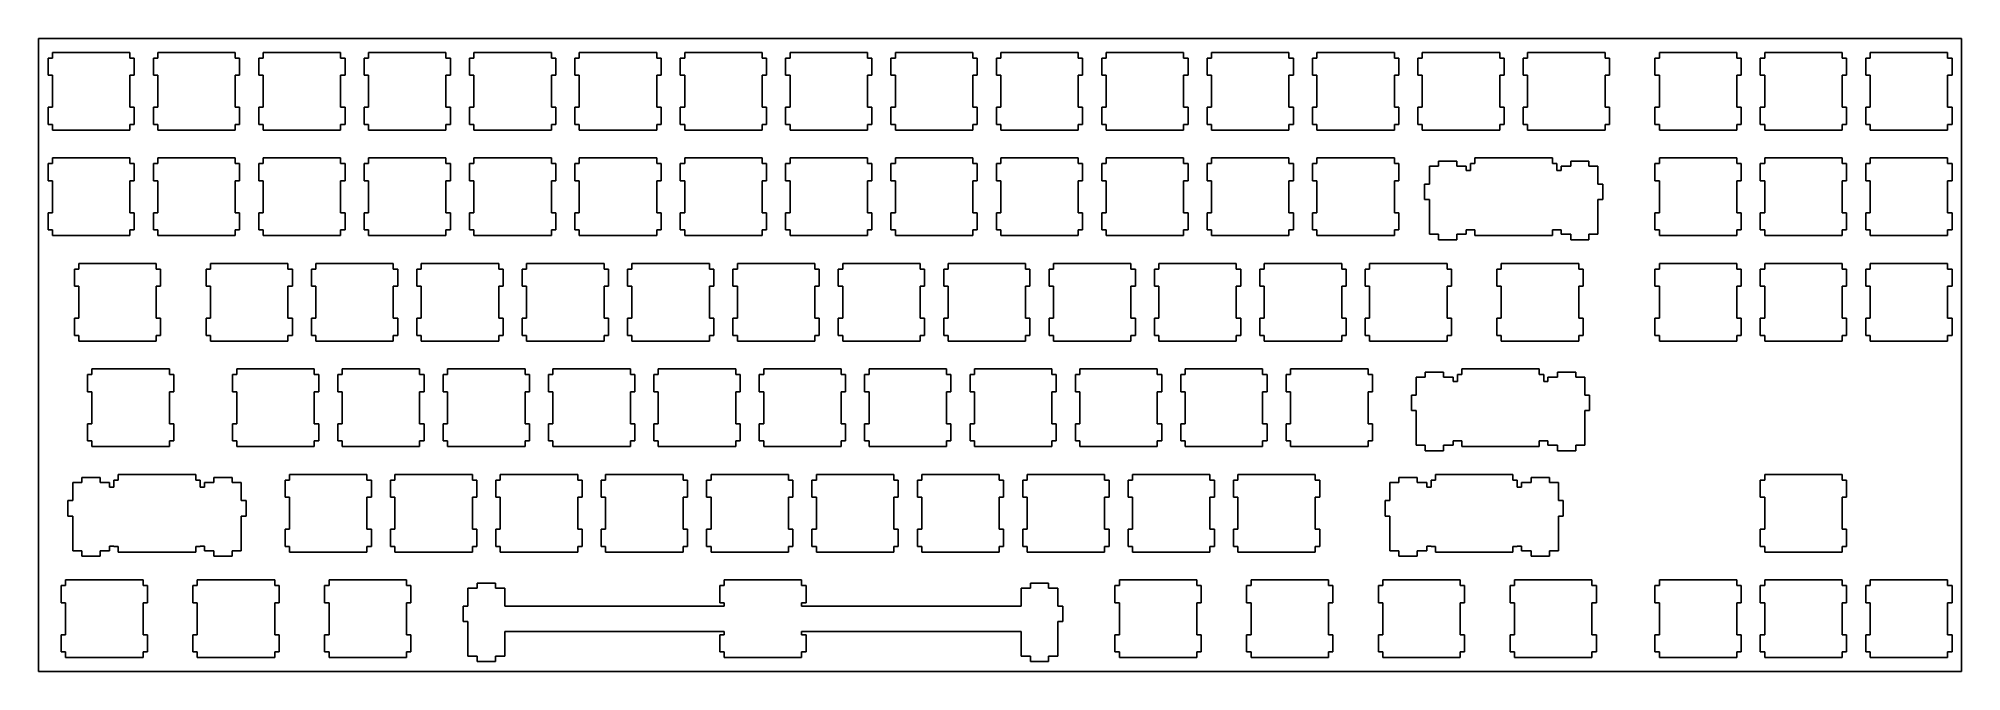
# Model space of a CAD drawing. Extents: x 0 to 348, y 0 to 114.
import ezdxf

# ---------------------------------------------------------------- set-up
doc = ezdxf.new("R2010")
doc.units = 0
doc.layers.get('0').update_dxf_attribs({"linetype": 'CONTINUOUS'})

msp = doc.modelspace()

# ---------------------------------------------------------------- linework, layer by layer
at = {"color": 0}
for p, q in [((0.09371, 114.406), (347.756, 114.406)), ((0.09371, 0.10611), (0.09371, 114.406)), ((2.61827, 110.881), (2.61827, 111.882)), ((2.61827, 111.882), (16.6192, 111.882)), ((16.6192, 111.882), (16.6192, 110.881)), ((21.6683, 110.881), (21.6683, 111.882)), ((21.6683, 111.882), (35.669, 111.882)), ((35.669, 111.882), (35.669, 110.881)), ((40.7183, 110.881), (40.7183, 111.882)), ((40.7183, 111.882), (54.719, 111.882)), ((54.719, 111.882), (54.719, 110.881)), ((59.7683, 110.881), (59.7683, 111.882)), ((59.7683, 111.882), (73.769, 111.882)), ((73.769, 111.882), (73.769, 110.881)), ((78.8183, 110.881), (78.8183, 111.882)), ((78.8183, 111.882), (92.819, 111.882)), ((92.819, 111.882), (92.819, 110.881)), ((97.8683, 110.881), (97.8683, 111.882)), ((97.8683, 111.882), (111.869, 111.882)), ((111.869, 111.882), (111.869, 110.881)), ((116.918, 110.881), (116.918, 111.882)), ((116.918, 111.882), (130.919, 111.882)), ((130.919, 111.882), (130.919, 110.881)), ((135.968, 110.881), (135.968, 111.882)), ((135.968, 111.882), (149.969, 111.882)), ((149.969, 111.882), (149.969, 110.881)), ((155.018, 110.881), (155.018, 111.882)), ((155.018, 111.882), (169.019, 111.882)), ((169.019, 111.882), (169.019, 110.881)), ((174.068, 110.881), (174.068, 111.882)), ((174.068, 111.882), (188.069, 111.882)), ((188.069, 111.882), (188.069, 110.881)), ((193.118, 110.881), (193.118, 111.882)), ((193.118, 111.882), (207.119, 111.882)), ((207.119, 111.882), (207.119, 110.881)), ((212.168, 110.881), (212.168, 111.882)), ((212.168, 111.882), (226.169, 111.882)), ((226.169, 111.882), (226.169, 110.881)), ((231.218, 110.881), (231.218, 111.882)), ((231.218, 111.882), (245.219, 111.882)), ((245.219, 111.882), (245.219, 110.881)), ((250.268, 110.881), (250.268, 111.882)), ((250.268, 111.882), (264.269, 111.882)), ((264.269, 111.882), (264.269, 110.881)), ((269.318, 110.881), (269.318, 111.882)), ((269.318, 111.882), (283.319, 111.882)), ((283.319, 111.882), (283.319, 110.881)), ((293.132, 110.881), (293.132, 111.882)), ((293.132, 111.882), (307.132, 111.882)), ((307.132, 111.882), (307.132, 110.881)), ((312.182, 110.881), (312.182, 111.882)), ((312.182, 111.882), (326.182, 111.882)), ((326.182, 111.882), (326.182, 110.881)), ((331.232, 110.881), (331.232, 111.882)), ((331.232, 111.882), (345.232, 111.882)), ((345.232, 111.882), (345.232, 110.881)), ((347.756, 114.406), (347.756, 0.10611)), ((1.81901, 107.781), (1.81901, 110.881)), ((1.81901, 110.881), (2.61827, 110.881)), ((2.61827, 107.781), (1.81901, 107.781)), ((2.61827, 101.982), (2.61827, 107.781)), ((16.6192, 110.881), (17.4184, 110.881)), ((17.4184, 107.781), (16.6192, 107.781)), ((16.6192, 107.781), (16.6192, 101.982)), ((17.4184, 110.881), (17.4184, 107.781)), ((20.869, 107.781), (20.869, 110.881)), ((20.869, 110.881), (21.6683, 110.881)), ((21.6683, 107.781), (20.869, 107.781)), ((21.6683, 101.982), (21.6683, 107.781)), ((35.669, 110.881), (36.4684, 110.881)), ((36.4684, 107.781), (35.669, 107.781)), ((35.669, 107.781), (35.669, 101.982)), ((36.4684, 110.881), (36.4684, 107.781)), ((39.9189, 107.781), (39.9189, 110.881)), ((39.9189, 110.881), (40.7183, 110.881)), ((40.7183, 107.781), (39.9189, 107.781)), ((40.7183, 101.982), (40.7183, 107.781)), ((54.719, 110.881), (55.5184, 110.881)), ((55.5184, 107.781), (54.719, 107.781)), ((54.719, 107.781), (54.719, 101.982)), ((55.5184, 110.881), (55.5184, 107.781)), ((58.9689, 107.781), (58.9689, 110.881)), ((58.9689, 110.881), (59.7683, 110.881)), ((59.7683, 107.781), (58.9689, 107.781)), ((59.7683, 101.982), (59.7683, 107.781)), ((73.769, 110.881), (74.5684, 110.881)), ((74.5684, 107.781), (73.769, 107.781)), ((73.769, 107.781), (73.769, 101.982)), ((74.5684, 110.881), (74.5684, 107.781)), ((78.0189, 107.781), (78.0189, 110.881)), ((78.0189, 110.881), (78.8183, 110.881)), ((78.8183, 107.781), (78.0189, 107.781)), ((78.8183, 101.982), (78.8183, 107.781)), ((92.819, 110.881), (93.6184, 110.881)), ((93.6184, 107.781), (92.819, 107.781)), ((92.819, 107.781), (92.819, 101.982)), ((93.6184, 110.881), (93.6184, 107.781)), ((97.0689, 107.781), (97.0689, 110.881)), ((97.0689, 110.881), (97.8683, 110.881)), ((97.8683, 107.781), (97.0689, 107.781)), ((97.8683, 101.982), (97.8683, 107.781)), ((111.869, 110.881), (112.668, 110.881)), ((112.668, 107.781), (111.869, 107.781)), ((111.869, 107.781), (111.869, 101.982)), ((112.668, 110.881), (112.668, 107.781)), ((116.119, 107.781), (116.119, 110.881)), ((116.119, 110.881), (116.918, 110.881)), ((116.918, 107.781), (116.119, 107.781)), ((116.918, 101.982), (116.918, 107.781)), ((130.919, 110.881), (131.718, 110.881)), ((131.718, 107.781), (130.919, 107.781)), ((130.919, 107.781), (130.919, 101.982)), ((131.718, 110.881), (131.718, 107.781)), ((135.169, 107.781), (135.169, 110.881)), ((135.169, 110.881), (135.968, 110.881)), ((135.968, 107.781), (135.169, 107.781)), ((135.968, 101.982), (135.968, 107.781)), ((149.969, 110.881), (150.768, 110.881)), ((150.768, 107.781), (149.969, 107.781)), ((149.969, 107.781), (149.969, 101.982)), ((150.768, 110.881), (150.768, 107.781)), ((154.219, 107.781), (154.219, 110.881)), ((154.219, 110.881), (155.018, 110.881)), ((155.018, 107.781), (154.219, 107.781)), ((155.018, 101.982), (155.018, 107.781)), ((169.019, 110.881), (169.818, 110.881)), ((169.818, 107.781), (169.019, 107.781)), ((169.019, 107.781), (169.019, 101.982)), ((169.818, 110.881), (169.818, 107.781)), ((173.269, 107.781), (173.269, 110.881)), ((173.269, 110.881), (174.068, 110.881)), ((174.068, 107.781), (173.269, 107.781)), ((174.068, 101.982), (174.068, 107.781)), ((188.069, 110.881), (188.868, 110.881)), ((188.868, 107.781), (188.069, 107.781)), ((188.069, 107.781), (188.069, 101.982)), ((188.868, 110.881), (188.868, 107.781)), ((192.319, 107.781), (192.319, 110.881)), ((192.319, 110.881), (193.118, 110.881)), ((193.118, 107.781), (192.319, 107.781)), ((193.118, 101.982), (193.118, 107.781)), ((207.119, 110.881), (207.918, 110.881)), ((207.918, 107.781), (207.119, 107.781)), ((207.119, 107.781), (207.119, 101.982)), ((207.918, 110.881), (207.918, 107.781)), ((211.369, 107.781), (211.369, 110.881)), ((211.369, 110.881), (212.168, 110.881)), ((212.168, 107.781), (211.369, 107.781)), ((212.168, 101.982), (212.168, 107.781)), ((226.169, 110.881), (226.968, 110.881)), ((226.968, 107.781), (226.169, 107.781)), ((226.169, 107.781), (226.169, 101.982)), ((226.968, 110.881), (226.968, 107.781)), ((230.419, 107.781), (230.419, 110.881)), ((230.419, 110.881), (231.218, 110.881)), ((231.218, 107.781), (230.419, 107.781)), ((231.218, 101.982), (231.218, 107.781)), ((245.219, 110.881), (246.018, 110.881)), ((246.018, 107.781), (245.219, 107.781)), ((245.219, 107.781), (245.219, 101.982)), ((246.018, 110.881), (246.018, 107.781)), ((249.469, 107.781), (249.469, 110.881)), ((249.469, 110.881), (250.268, 110.881)), ((250.268, 107.781), (249.469, 107.781)), ((250.268, 101.982), (250.268, 107.781)), ((264.269, 110.881), (265.068, 110.881)), ((265.068, 107.781), (264.269, 107.781)), ((264.269, 107.781), (264.269, 101.982)), ((265.068, 110.881), (265.068, 107.781)), ((268.519, 107.781), (268.519, 110.881)), ((268.519, 110.881), (269.318, 110.881)), ((269.318, 107.781), (268.519, 107.781)), ((269.318, 101.982), (269.318, 107.781)), ((283.319, 110.881), (284.118, 110.881)), ((284.118, 107.781), (283.319, 107.781)), ((283.319, 107.781), (283.319, 101.982)), ((284.118, 110.881), (284.118, 107.781)), ((292.331, 107.781), (292.331, 110.881)), ((292.331, 110.881), (293.132, 110.881)), ((293.132, 107.781), (292.331, 107.781)), ((293.132, 101.982), (293.132, 107.781)), ((307.132, 110.881), (307.932, 110.881)), ((307.932, 107.781), (307.132, 107.781)), ((307.132, 107.781), (307.132, 101.982)), ((307.932, 110.881), (307.932, 107.781)), ((311.381, 107.781), (311.381, 110.881)), ((311.381, 110.881), (312.182, 110.881)), ((312.182, 107.781), (311.381, 107.781)), ((312.182, 101.982), (312.182, 107.781)), ((326.182, 110.881), (326.982, 110.881)), ((326.982, 107.781), (326.182, 107.781)), ((326.182, 107.781), (326.182, 101.982)), ((326.982, 110.881), (326.982, 107.781)), ((330.431, 107.781), (330.431, 110.881)), ((330.431, 110.881), (331.232, 110.881)), ((331.232, 107.781), (330.431, 107.781)), ((331.232, 101.982), (331.232, 107.781)), ((345.232, 110.881), (346.032, 110.881)), ((346.032, 107.781), (345.232, 107.781)), ((345.232, 107.781), (345.232, 101.982)), ((346.032, 110.881), (346.032, 107.781)), ((1.81901, 98.8811), (1.81901, 101.982)), ((1.81901, 101.982), (2.61827, 101.982)), ((16.6192, 101.982), (17.4184, 101.982)), ((17.4184, 101.982), (17.4184, 98.8811)), ((20.869, 98.8811), (20.869, 101.982)), ((20.869, 101.982), (21.6683, 101.982)), ((35.669, 101.982), (36.4684, 101.982)), ((36.4684, 101.982), (36.4684, 98.8811)), ((39.9189, 98.8811), (39.9189, 101.982)), ((39.9189, 101.982), (40.7183, 101.982)), ((54.719, 101.982), (55.5184, 101.982)), ((55.5184, 101.982), (55.5184, 98.8811)), ((58.9689, 98.8811), (58.9689, 101.982)), ((58.9689, 101.982), (59.7683, 101.982)), ((73.769, 101.982), (74.5684, 101.982)), ((74.5684, 101.982), (74.5684, 98.8811)), ((78.0189, 98.8811), (78.0189, 101.982)), ((78.0189, 101.982), (78.8183, 101.982)), ((92.819, 101.982), (93.6184, 101.982)), ((93.6184, 101.982), (93.6184, 98.8811)), ((97.0689, 98.8811), (97.0689, 101.982)), ((97.0689, 101.982), (97.8683, 101.982)), ((111.869, 101.982), (112.668, 101.982)), ((112.668, 101.982), (112.668, 98.8811)), ((116.119, 98.8811), (116.119, 101.982)), ((116.119, 101.982), (116.918, 101.982)), ((130.919, 101.982), (131.718, 101.982)), ((131.718, 101.982), (131.718, 98.8811)), ((135.169, 98.8811), (135.169, 101.982)), ((135.169, 101.982), (135.968, 101.982)), ((149.969, 101.982), (150.768, 101.982)), ((150.768, 101.982), (150.768, 98.8811)), ((154.219, 98.8811), (154.219, 101.982)), ((154.219, 101.982), (155.018, 101.982)), ((169.019, 101.982), (169.818, 101.982)), ((169.818, 101.982), (169.818, 98.8811)), ((173.269, 98.8811), (173.269, 101.982)), ((173.269, 101.982), (174.068, 101.982)), ((188.069, 101.982), (188.868, 101.982)), ((188.868, 101.982), (188.868, 98.8811)), ((192.319, 98.8811), (192.319, 101.982)), ((192.319, 101.982), (193.118, 101.982)), ((207.119, 101.982), (207.918, 101.982)), ((207.918, 101.982), (207.918, 98.8811)), ((211.369, 98.8811), (211.369, 101.982)), ((211.369, 101.982), (212.168, 101.982)), ((226.169, 101.982), (226.968, 101.982)), ((226.968, 101.982), (226.968, 98.8811)), ((230.419, 98.8811), (230.419, 101.982)), ((230.419, 101.982), (231.218, 101.982)), ((245.219, 101.982), (246.018, 101.982)), ((246.018, 101.982), (246.018, 98.8811)), ((249.469, 98.8811), (249.469, 101.982)), ((249.469, 101.982), (250.268, 101.982)), ((264.269, 101.982), (265.068, 101.982)), ((265.068, 101.982), (265.068, 98.8811)), ((268.519, 98.8811), (268.519, 101.982)), ((268.519, 101.982), (269.318, 101.982)), ((283.319, 101.982), (284.118, 101.982)), ((284.118, 101.982), (284.118, 98.8811)), ((292.331, 98.8811), (292.331, 101.982)), ((292.331, 101.982), (293.132, 101.982)), ((307.132, 101.982), (307.932, 101.982)), ((307.932, 101.982), (307.932, 98.8811)), ((311.381, 98.8811), (311.381, 101.982)), ((311.381, 101.982), (312.182, 101.982)), ((326.182, 101.982), (326.982, 101.982)), ((326.982, 101.982), (326.982, 98.8811)), ((330.431, 98.8811), (330.431, 101.982)), ((330.431, 101.982), (331.232, 101.982)), ((345.232, 101.982), (346.032, 101.982)), ((346.032, 101.982), (346.032, 98.8811)), ((2.61827, 98.8811), (1.81901, 98.8811)), ((2.61827, 97.8807), (2.61827, 98.8811)), ((16.6192, 97.8807), (2.61827, 97.8807)), ((16.6192, 98.8811), (16.6192, 97.8807)), ((17.4184, 98.8811), (16.6192, 98.8811)), ((21.6683, 98.8811), (20.869, 98.8811)), ((21.6683, 97.8807), (21.6683, 98.8811)), ((35.669, 97.8807), (21.6683, 97.8807)), ((35.669, 98.8811), (35.669, 97.8807)), ((36.4684, 98.8811), (35.669, 98.8811)), ((40.7183, 98.8811), (39.9189, 98.8811)), ((40.7183, 97.8807), (40.7183, 98.8811)), ((54.719, 97.8807), (40.7183, 97.8807)), ((54.719, 98.8811), (54.719, 97.8807)), ((55.5184, 98.8811), (54.719, 98.8811)), ((59.7683, 98.8811), (58.9689, 98.8811)), ((59.7683, 97.8807), (59.7683, 98.8811)), ((73.769, 97.8807), (59.7683, 97.8807)), ((73.769, 98.8811), (73.769, 97.8807)), ((74.5684, 98.8811), (73.769, 98.8811)), ((78.8183, 98.8811), (78.0189, 98.8811)), ((78.8183, 97.8807), (78.8183, 98.8811)), ((92.819, 97.8807), (78.8183, 97.8807)), ((92.819, 98.8811), (92.819, 97.8807)), ((93.6184, 98.8811), (92.819, 98.8811)), ((97.8683, 98.8811), (97.0689, 98.8811)), ((97.8683, 97.8807), (97.8683, 98.8811)), ((111.869, 97.8807), (97.8683, 97.8807)), ((111.869, 98.8811), (111.869, 97.8807)), ((112.668, 98.8811), (111.869, 98.8811)), ((116.918, 98.8811), (116.119, 98.8811)), ((116.918, 97.8807), (116.918, 98.8811)), ((130.919, 97.8807), (116.918, 97.8807)), ((130.919, 98.8811), (130.919, 97.8807)), ((131.718, 98.8811), (130.919, 98.8811)), ((135.968, 98.8811), (135.169, 98.8811)), ((135.968, 97.8807), (135.968, 98.8811)), ((149.969, 97.8807), (135.968, 97.8807)), ((149.969, 98.8811), (149.969, 97.8807)), ((150.768, 98.8811), (149.969, 98.8811)), ((155.018, 98.8811), (154.219, 98.8811)), ((155.018, 97.8807), (155.018, 98.8811)), ((169.019, 97.8807), (155.018, 97.8807)), ((169.019, 98.8811), (169.019, 97.8807)), ((169.818, 98.8811), (169.019, 98.8811)), ((174.068, 98.8811), (173.269, 98.8811)), ((174.068, 97.8807), (174.068, 98.8811)), ((188.069, 97.8807), (174.068, 97.8807)), ((188.069, 98.8811), (188.069, 97.8807)), ((188.868, 98.8811), (188.069, 98.8811)), ((193.118, 98.8811), (192.319, 98.8811)), ((193.118, 97.8807), (193.118, 98.8811)), ((207.119, 97.8807), (193.118, 97.8807)), ((207.119, 98.8811), (207.119, 97.8807)), ((207.918, 98.8811), (207.119, 98.8811)), ((212.168, 98.8811), (211.369, 98.8811)), ((212.168, 97.8807), (212.168, 98.8811)), ((226.169, 97.8807), (212.168, 97.8807)), ((226.169, 98.8811), (226.169, 97.8807)), ((226.968, 98.8811), (226.169, 98.8811)), ((231.218, 98.8811), (230.419, 98.8811)), ((231.218, 97.8807), (231.218, 98.8811)), ((245.219, 97.8807), (231.218, 97.8807)), ((245.219, 98.8811), (245.219, 97.8807)), ((246.018, 98.8811), (245.219, 98.8811)), ((250.268, 98.8811), (249.469, 98.8811)), ((250.268, 97.8807), (250.268, 98.8811)), ((264.269, 97.8807), (250.268, 97.8807)), ((264.269, 98.8811), (264.269, 97.8807)), ((265.068, 98.8811), (264.269, 98.8811)), ((269.318, 98.8811), (268.519, 98.8811)), ((269.318, 97.8807), (269.318, 98.8811)), ((283.319, 97.8807), (269.318, 97.8807)), ((283.319, 98.8811), (283.319, 97.8807)), ((284.118, 98.8811), (283.319, 98.8811)), ((293.132, 98.8811), (292.331, 98.8811)), ((293.132, 97.8807), (293.132, 98.8811)), ((307.132, 97.8807), (293.132, 97.8807)), ((307.132, 98.8811), (307.132, 97.8807)), ((307.932, 98.8811), (307.132, 98.8811)), ((312.182, 98.8811), (311.381, 98.8811)), ((312.182, 97.8807), (312.182, 98.8811)), ((326.182, 97.8807), (312.182, 97.8807)), ((326.182, 98.8811), (326.182, 97.8807)), ((326.982, 98.8811), (326.182, 98.8811)), ((331.232, 98.8811), (330.431, 98.8811)), ((331.232, 97.8807), (331.232, 98.8811)), ((345.232, 97.8807), (331.232, 97.8807)), ((345.232, 98.8811), (345.232, 97.8807)), ((346.032, 98.8811), (345.232, 98.8811)), ((1.81901, 88.7307), (1.81901, 91.8312)), ((1.81901, 91.8312), (2.61827, 91.8312)), ((2.61827, 91.8312), (2.61827, 92.8317)), ((2.61827, 92.8317), (16.6192, 92.8317)), ((16.6192, 92.8317), (16.6192, 91.8312)), ((16.6192, 91.8312), (17.4184, 91.8312)), ((17.4184, 91.8312), (17.4184, 88.7307)), ((20.869, 88.7307), (20.869, 91.8312)), ((20.869, 91.8312), (21.6683, 91.8312)), ((21.6683, 91.8312), (21.6683, 92.8317)), ((21.6683, 92.8317), (35.669, 92.8317)), ((35.669, 92.8317), (35.669, 91.8312)), ((35.669, 91.8312), (36.4684, 91.8312)), ((36.4684, 91.8312), (36.4684, 88.7307)), ((39.9189, 88.7307), (39.9189, 91.8312)), ((39.9189, 91.8312), (40.7183, 91.8312)), ((40.7183, 91.8312), (40.7183, 92.8317)), ((40.7183, 92.8317), (54.719, 92.8317)), ((54.719, 92.8317), (54.719, 91.8312)), ((54.719, 91.8312), (55.5184, 91.8312)), ((55.5184, 91.8312), (55.5184, 88.7307)), ((58.9689, 88.7307), (58.9689, 91.8312)), ((58.9689, 91.8312), (59.7683, 91.8312)), ((59.7683, 91.8312), (59.7683, 92.8317)), ((59.7683, 92.8317), (73.769, 92.8317)), ((73.769, 92.8317), (73.769, 91.8312)), ((73.769, 91.8312), (74.5684, 91.8312)), ((74.5684, 91.8312), (74.5684, 88.7307)), ((78.0189, 88.7307), (78.0189, 91.8312)), ((78.0189, 91.8312), (78.8183, 91.8312)), ((78.8183, 91.8312), (78.8183, 92.8317)), ((78.8183, 92.8317), (92.819, 92.8317)), ((92.819, 92.8317), (92.819, 91.8312)), ((92.819, 91.8312), (93.6184, 91.8312)), ((93.6184, 91.8312), (93.6184, 88.7307)), ((97.0689, 88.7307), (97.0689, 91.8312)), ((97.0689, 91.8312), (97.8683, 91.8312)), ((97.8683, 91.8312), (97.8683, 92.8317)), ((97.8683, 92.8317), (111.869, 92.8317)), ((111.869, 92.8317), (111.869, 91.8312)), ((111.869, 91.8312), (112.668, 91.8312)), ((112.668, 91.8312), (112.668, 88.7307)), ((116.119, 88.7307), (116.119, 91.8312)), ((116.119, 91.8312), (116.918, 91.8312)), ((116.918, 91.8312), (116.918, 92.8317)), ((116.918, 92.8317), (130.919, 92.8317)), ((130.919, 92.8317), (130.919, 91.8312)), ((130.919, 91.8312), (131.718, 91.8312)), ((131.718, 91.8312), (131.718, 88.7307)), ((135.169, 88.7307), (135.169, 91.8312)), ((135.169, 91.8312), (135.968, 91.8312)), ((135.968, 91.8312), (135.968, 92.8317)), ((135.968, 92.8317), (149.969, 92.8317)), ((149.969, 92.8317), (149.969, 91.8312)), ((149.969, 91.8312), (150.768, 91.8312)), ((150.768, 91.8312), (150.768, 88.7307)), ((154.219, 88.7307), (154.219, 91.8312)), ((154.219, 91.8312), (155.018, 91.8312)), ((155.018, 91.8312), (155.018, 92.8317)), ((155.018, 92.8317), (169.019, 92.8317)), ((169.019, 92.8317), (169.019, 91.8312)), ((169.019, 91.8312), (169.818, 91.8312)), ((169.818, 91.8312), (169.818, 88.7307)), ((173.269, 88.7307), (173.269, 91.8312)), ((173.269, 91.8312), (174.068, 91.8312)), ((174.068, 91.8312), (174.068, 92.8317)), ((174.068, 92.8317), (188.069, 92.8317)), ((188.069, 92.8317), (188.069, 91.8312)), ((188.069, 91.8312), (188.868, 91.8312)), ((188.868, 91.8312), (188.868, 88.7307)), ((192.319, 88.7307), (192.319, 91.8312)), ((192.319, 91.8312), (193.118, 91.8312)), ((193.118, 91.8312), (193.118, 92.8317)), ((193.118, 92.8317), (207.119, 92.8317)), ((207.119, 92.8317), (207.119, 91.8312)), ((207.119, 91.8312), (207.918, 91.8312)), ((207.918, 91.8312), (207.918, 88.7307)), ((211.369, 88.7307), (211.369, 91.8312)), ((211.369, 91.8312), (212.168, 91.8312)), ((212.168, 91.8312), (212.168, 92.8317)), ((212.168, 92.8317), (226.169, 92.8317)), ((226.169, 92.8317), (226.169, 91.8312)), ((226.169, 91.8312), (226.968, 91.8312)), ((226.968, 91.8312), (226.968, 88.7307)), ((230.419, 88.7307), (230.419, 91.8312)), ((230.419, 91.8312), (231.218, 91.8312)), ((231.218, 91.8312), (231.218, 92.8317)), ((231.218, 92.8317), (245.219, 92.8317)), ((245.219, 92.8317), (245.219, 91.8312)), ((245.219, 91.8312), (246.018, 91.8312)), ((246.018, 91.8312), (246.018, 88.7307)), ((251.569, 88.1309), (251.569, 91.3613)), ((251.569, 91.3613), (253.194, 91.3613)), ((253.194, 91.3613), (253.194, 92.2817)), ((253.194, 92.2817), (256.494, 92.2817)), ((256.494, 92.2817), (256.494, 91.3613)), ((256.494, 91.3613), (258.218, 91.3613)), ((258.218, 91.3613), (258.218, 90.5605)), ((258.218, 90.5605), (258.994, 90.5605)), ((258.994, 90.5605), (258.994, 91.8312)), ((258.994, 91.8312), (259.793, 91.8312)), ((259.793, 91.8312), (259.793, 92.8317)), ((259.793, 92.8317), (273.794, 92.8317)), ((273.794, 92.8317), (273.794, 91.8312)), ((273.794, 91.8312), (274.593, 91.8312)), ((274.593, 91.8312), (274.593, 90.5605)), ((274.593, 90.5605), (275.369, 90.5605)), ((275.369, 90.5605), (275.369, 91.3613)), ((275.369, 91.3613), (277.093, 91.3613)), ((277.093, 91.3613), (277.093, 92.2817)), ((277.093, 92.2817), (280.393, 92.2817)), ((280.393, 92.2817), (280.393, 91.3613)), ((280.393, 91.3613), (282.018, 91.3613)), ((282.018, 91.3613), (282.018, 88.1309)), ((292.331, 88.7307), (292.331, 91.8312)), ((292.331, 91.8312), (293.132, 91.8312)), ((293.132, 91.8312), (293.132, 92.8317)), ((293.132, 92.8317), (307.132, 92.8317)), ((307.132, 92.8317), (307.132, 91.8312)), ((307.132, 91.8312), (307.932, 91.8312)), ((307.932, 91.8312), (307.932, 88.7307)), ((311.381, 88.7307), (311.381, 91.8312)), ((311.381, 91.8312), (312.182, 91.8312)), ((312.182, 91.8312), (312.182, 92.8317)), ((312.182, 92.8317), (326.182, 92.8317)), ((326.182, 92.8317), (326.182, 91.8312)), ((326.182, 91.8312), (326.982, 91.8312)), ((326.982, 91.8312), (326.982, 88.7307)), ((330.431, 88.7307), (330.431, 91.8312)), ((330.431, 91.8312), (331.232, 91.8312)), ((331.232, 91.8312), (331.232, 92.8317)), ((331.232, 92.8317), (345.232, 92.8317)), ((345.232, 92.8317), (345.232, 91.8312)), ((345.232, 91.8312), (346.032, 91.8312)), ((346.032, 91.8312), (346.032, 88.7307)), ((2.61827, 88.7307), (1.81901, 88.7307)), ((2.61827, 82.9317), (2.61827, 88.7307)), ((17.4184, 88.7307), (16.6192, 88.7307)), ((16.6192, 88.7307), (16.6192, 82.9317)), ((21.6683, 88.7307), (20.869, 88.7307)), ((21.6683, 82.9317), (21.6683, 88.7307)), ((36.4684, 88.7307), (35.669, 88.7307)), ((35.669, 88.7307), (35.669, 82.9317)), ((40.7183, 88.7307), (39.9189, 88.7307)), ((40.7183, 82.9317), (40.7183, 88.7307)), ((55.5184, 88.7307), (54.719, 88.7307)), ((54.719, 88.7307), (54.719, 82.9317)), ((59.7683, 88.7307), (58.9689, 88.7307)), ((59.7683, 82.9317), (59.7683, 88.7307)), ((74.5684, 88.7307), (73.769, 88.7307)), ((73.769, 88.7307), (73.769, 82.9317)), ((78.8183, 88.7307), (78.0189, 88.7307)), ((78.8183, 82.9317), (78.8183, 88.7307)), ((93.6184, 88.7307), (92.819, 88.7307)), ((92.819, 88.7307), (92.819, 82.9317)), ((97.8683, 88.7307), (97.0689, 88.7307)), ((97.8683, 82.9317), (97.8683, 88.7307)), ((112.668, 88.7307), (111.869, 88.7307)), ((111.869, 88.7307), (111.869, 82.9317)), ((116.918, 88.7307), (116.119, 88.7307)), ((116.918, 82.9317), (116.918, 88.7307)), ((131.718, 88.7307), (130.919, 88.7307)), ((130.919, 88.7307), (130.919, 82.9317)), ((135.968, 88.7307), (135.169, 88.7307)), ((135.968, 82.9317), (135.968, 88.7307)), ((150.768, 88.7307), (149.969, 88.7307)), ((149.969, 88.7307), (149.969, 82.9317)), ((155.018, 88.7307), (154.219, 88.7307)), ((155.018, 82.9317), (155.018, 88.7307)), ((169.818, 88.7307), (169.019, 88.7307)), ((169.019, 88.7307), (169.019, 82.9317)), ((174.068, 88.7307), (173.269, 88.7307)), ((174.068, 82.9317), (174.068, 88.7307)), ((188.868, 88.7307), (188.069, 88.7307)), ((188.069, 88.7307), (188.069, 82.9317)), ((193.118, 88.7307), (192.319, 88.7307)), ((193.118, 82.9317), (193.118, 88.7307)), ((207.918, 88.7307), (207.119, 88.7307)), ((207.119, 88.7307), (207.119, 82.9317)), ((212.168, 88.7307), (211.369, 88.7307)), ((212.168, 82.9317), (212.168, 88.7307)), ((226.968, 88.7307), (226.169, 88.7307)), ((226.169, 88.7307), (226.169, 82.9317)), ((231.218, 88.7307), (230.419, 88.7307)), ((231.218, 82.9317), (231.218, 88.7307)), ((246.018, 88.7307), (245.219, 88.7307)), ((245.219, 88.7307), (245.219, 82.9317)), ((250.694, 85.3309), (250.694, 88.1309)), ((250.694, 88.1309), (251.569, 88.1309)), ((282.018, 88.1309), (282.893, 88.1309)), ((282.893, 88.1309), (282.893, 85.3309)), ((293.132, 88.7307), (292.331, 88.7307)), ((293.132, 82.9317), (293.132, 88.7307)), ((307.932, 88.7307), (307.132, 88.7307)), ((307.132, 88.7307), (307.132, 82.9317)), ((312.182, 88.7307), (311.381, 88.7307)), ((312.182, 82.9317), (312.182, 88.7307)), ((326.982, 88.7307), (326.182, 88.7307)), ((326.182, 88.7307), (326.182, 82.9317)), ((331.232, 88.7307), (330.431, 88.7307)), ((331.232, 82.9317), (331.232, 88.7307)), ((346.032, 88.7307), (345.232, 88.7307)), ((345.232, 88.7307), (345.232, 82.9317)), ((251.569, 85.3309), (250.694, 85.3309)), ((251.569, 79.0607), (251.569, 85.3309)), ((282.018, 85.3309), (282.018, 79.0607)), ((282.893, 85.3309), (282.018, 85.3309)), ((1.81901, 79.8311), (1.81901, 82.9317)), ((1.81901, 82.9317), (2.61827, 82.9317)), ((16.6192, 82.9317), (17.4184, 82.9317)), ((17.4184, 82.9317), (17.4184, 79.8311)), ((20.869, 79.8311), (20.869, 82.9317)), ((20.869, 82.9317), (21.6683, 82.9317)), ((35.669, 82.9317), (36.4684, 82.9317)), ((36.4684, 82.9317), (36.4684, 79.8311)), ((39.9189, 79.8311), (39.9189, 82.9317)), ((39.9189, 82.9317), (40.7183, 82.9317)), ((54.719, 82.9317), (55.5184, 82.9317)), ((55.5184, 82.9317), (55.5184, 79.8311)), ((58.9689, 79.8311), (58.9689, 82.9317)), ((58.9689, 82.9317), (59.7683, 82.9317)), ((73.769, 82.9317), (74.5684, 82.9317)), ((74.5684, 82.9317), (74.5684, 79.8311)), ((78.0189, 79.8311), (78.0189, 82.9317)), ((78.0189, 82.9317), (78.8183, 82.9317)), ((92.819, 82.9317), (93.6184, 82.9317)), ((93.6184, 82.9317), (93.6184, 79.8311)), ((97.0689, 79.8311), (97.0689, 82.9317)), ((97.0689, 82.9317), (97.8683, 82.9317)), ((111.869, 82.9317), (112.668, 82.9317)), ((112.668, 82.9317), (112.668, 79.8311)), ((116.119, 79.8311), (116.119, 82.9317)), ((116.119, 82.9317), (116.918, 82.9317)), ((130.919, 82.9317), (131.718, 82.9317)), ((131.718, 82.9317), (131.718, 79.8311)), ((135.169, 79.8311), (135.169, 82.9317)), ((135.169, 82.9317), (135.968, 82.9317)), ((149.969, 82.9317), (150.768, 82.9317)), ((150.768, 82.9317), (150.768, 79.8311)), ((154.219, 79.8311), (154.219, 82.9317)), ((154.219, 82.9317), (155.018, 82.9317)), ((169.019, 82.9317), (169.818, 82.9317)), ((169.818, 82.9317), (169.818, 79.8311)), ((173.269, 79.8311), (173.269, 82.9317)), ((173.269, 82.9317), (174.068, 82.9317)), ((188.069, 82.9317), (188.868, 82.9317)), ((188.868, 82.9317), (188.868, 79.8311)), ((192.319, 79.8311), (192.319, 82.9317)), ((192.319, 82.9317), (193.118, 82.9317)), ((207.119, 82.9317), (207.918, 82.9317)), ((207.918, 82.9317), (207.918, 79.8311)), ((211.369, 79.8311), (211.369, 82.9317)), ((211.369, 82.9317), (212.168, 82.9317)), ((226.169, 82.9317), (226.968, 82.9317)), ((226.968, 82.9317), (226.968, 79.8311)), ((230.419, 79.8311), (230.419, 82.9317)), ((230.419, 82.9317), (231.218, 82.9317)), ((245.219, 82.9317), (246.018, 82.9317)), ((246.018, 82.9317), (246.018, 79.8311)), ((292.331, 79.8311), (292.331, 82.9317)), ((292.331, 82.9317), (293.132, 82.9317)), ((307.132, 82.9317), (307.932, 82.9317)), ((307.932, 82.9317), (307.932, 79.8311)), ((311.381, 79.8311), (311.381, 82.9317)), ((311.381, 82.9317), (312.182, 82.9317)), ((326.182, 82.9317), (326.982, 82.9317)), ((326.982, 82.9317), (326.982, 79.8311)), ((330.431, 79.8311), (330.431, 82.9317)), ((330.431, 82.9317), (331.232, 82.9317)), ((345.232, 82.9317), (346.032, 82.9317)), ((346.032, 82.9317), (346.032, 79.8311)), ((2.61827, 79.8311), (1.81901, 79.8311)), ((2.61827, 78.8307), (2.61827, 79.8311)), ((16.6192, 78.8307), (2.61827, 78.8307)), ((16.6192, 79.8311), (16.6192, 78.8307)), ((17.4184, 79.8311), (16.6192, 79.8311)), ((21.6683, 79.8311), (20.869, 79.8311)), ((21.6683, 78.8307), (21.6683, 79.8311)), ((35.669, 78.8307), (21.6683, 78.8307)), ((35.669, 79.8311), (35.669, 78.8307)), ((36.4684, 79.8311), (35.669, 79.8311)), ((40.7183, 79.8311), (39.9189, 79.8311)), ((40.7183, 78.8307), (40.7183, 79.8311)), ((54.719, 78.8307), (40.7183, 78.8307)), ((54.719, 79.8311), (54.719, 78.8307)), ((55.5184, 79.8311), (54.719, 79.8311)), ((59.7683, 79.8311), (58.9689, 79.8311)), ((59.7683, 78.8307), (59.7683, 79.8311)), ((73.769, 78.8307), (59.7683, 78.8307)), ((73.769, 79.8311), (73.769, 78.8307)), ((74.5684, 79.8311), (73.769, 79.8311)), ((78.8183, 79.8311), (78.0189, 79.8311)), ((78.8183, 78.8307), (78.8183, 79.8311)), ((92.819, 78.8307), (78.8183, 78.8307)), ((92.819, 79.8311), (92.819, 78.8307)), ((93.6184, 79.8311), (92.819, 79.8311)), ((97.8683, 79.8311), (97.0689, 79.8311)), ((97.8683, 78.8307), (97.8683, 79.8311)), ((111.869, 78.8307), (97.8683, 78.8307)), ((111.869, 79.8311), (111.869, 78.8307)), ((112.668, 79.8311), (111.869, 79.8311)), ((116.918, 79.8311), (116.119, 79.8311)), ((116.918, 78.8307), (116.918, 79.8311)), ((130.919, 78.8307), (116.918, 78.8307)), ((130.919, 79.8311), (130.919, 78.8307)), ((131.718, 79.8311), (130.919, 79.8311)), ((135.968, 79.8311), (135.169, 79.8311)), ((135.968, 78.8307), (135.968, 79.8311)), ((149.969, 78.8307), (135.968, 78.8307)), ((149.969, 79.8311), (149.969, 78.8307)), ((150.768, 79.8311), (149.969, 79.8311)), ((155.018, 79.8311), (154.219, 79.8311)), ((155.018, 78.8307), (155.018, 79.8311)), ((169.019, 78.8307), (155.018, 78.8307)), ((169.019, 79.8311), (169.019, 78.8307)), ((169.818, 79.8311), (169.019, 79.8311)), ((174.068, 79.8311), (173.269, 79.8311)), ((174.068, 78.8307), (174.068, 79.8311)), ((188.069, 78.8307), (174.068, 78.8307)), ((188.069, 79.8311), (188.069, 78.8307)), ((188.868, 79.8311), (188.069, 79.8311)), ((193.118, 79.8311), (192.319, 79.8311)), ((193.118, 78.8307), (193.118, 79.8311)), ((207.119, 78.8307), (193.118, 78.8307)), ((207.119, 79.8311), (207.119, 78.8307)), ((207.918, 79.8311), (207.119, 79.8311)), ((212.168, 79.8311), (211.369, 79.8311)), ((212.168, 78.8307), (212.168, 79.8311)), ((226.169, 78.8307), (212.168, 78.8307)), ((226.169, 79.8311), (226.169, 78.8307)), ((226.968, 79.8311), (226.169, 79.8311)), ((231.218, 79.8311), (230.419, 79.8311)), ((231.218, 78.8307), (231.218, 79.8311)), ((245.219, 78.8307), (231.218, 78.8307)), ((245.219, 79.8311), (245.219, 78.8307)), ((246.018, 79.8311), (245.219, 79.8311)), ((253.194, 79.0607), (251.569, 79.0607)), ((253.194, 78.081), (253.194, 79.0607)), ((256.494, 78.081), (253.194, 78.081)), ((258.218, 79.0607), (256.494, 79.0607)), ((256.494, 79.0607), (256.494, 78.081)), ((258.994, 79.8615), (258.218, 79.8615)), ((258.218, 79.8615), (258.218, 79.0607)), ((258.994, 79.8311), (258.994, 79.8615)), ((259.793, 79.8311), (258.994, 79.8311)), ((259.793, 78.8307), (259.793, 79.8311)), ((273.794, 78.8307), (259.793, 78.8307)), ((274.593, 79.8311), (273.794, 79.8311)), ((273.794, 79.8311), (273.794, 78.8307)), ((275.369, 79.8615), (274.593, 79.8615)), ((274.593, 79.8615), (274.593, 79.8311)), ((275.369, 79.0607), (275.369, 79.8615)), ((277.093, 79.0607), (275.369, 79.0607)), ((277.093, 78.081), (277.093, 79.0607)), ((280.393, 78.081), (277.093, 78.081)), ((282.018, 79.0607), (280.393, 79.0607)), ((280.393, 79.0607), (280.393, 78.081)), ((293.132, 79.8311), (292.331, 79.8311)), ((293.132, 78.8307), (293.132, 79.8311)), ((307.132, 78.8307), (293.132, 78.8307)), ((307.132, 79.8311), (307.132, 78.8307)), ((307.932, 79.8311), (307.132, 79.8311)), ((312.182, 79.8311), (311.381, 79.8311)), ((312.182, 78.8307), (312.182, 79.8311)), ((326.182, 78.8307), (312.182, 78.8307)), ((326.182, 79.8311), (326.182, 78.8307)), ((326.982, 79.8311), (326.182, 79.8311)), ((331.232, 79.8311), (330.431, 79.8311)), ((331.232, 78.8307), (331.232, 79.8311)), ((345.232, 78.8307), (331.232, 78.8307)), ((345.232, 79.8311), (345.232, 78.8307)), ((346.032, 79.8311), (345.232, 79.8311)), ((7.38216, 72.7812), (7.38216, 73.7817)), ((7.38216, 73.7817), (21.3817, 73.7817)), ((21.3817, 73.7817), (21.3817, 72.7812)), ((31.1933, 72.7812), (31.1933, 73.7817)), ((31.1933, 73.7817), (45.194, 73.7817)), ((45.194, 73.7817), (45.194, 72.7812)), ((50.2433, 72.7812), (50.2433, 73.7817)), ((50.2433, 73.7817), (64.244, 73.7817)), ((64.244, 73.7817), (64.244, 72.7812)), ((69.2933, 72.7812), (69.2933, 73.7817)), ((69.2933, 73.7817), (83.294, 73.7817)), ((83.294, 73.7817), (83.294, 72.7812)), ((88.3433, 72.7812), (88.3433, 73.7817)), ((88.3433, 73.7817), (102.344, 73.7817)), ((102.344, 73.7817), (102.344, 72.7812)), ((107.393, 72.7812), (107.393, 73.7817)), ((107.393, 73.7817), (121.394, 73.7817)), ((121.394, 73.7817), (121.394, 72.7812)), ((126.443, 72.7812), (126.443, 73.7817)), ((126.443, 73.7817), (140.444, 73.7817)), ((140.444, 73.7817), (140.444, 72.7812)), ((145.493, 72.7812), (145.493, 73.7817)), ((145.493, 73.7817), (159.494, 73.7817)), ((159.494, 73.7817), (159.494, 72.7812)), ((164.543, 72.7812), (164.543, 73.7817)), ((164.543, 73.7817), (178.544, 73.7817)), ((178.544, 73.7817), (178.544, 72.7812)), ((183.593, 72.7812), (183.593, 73.7817)), ((183.593, 73.7817), (197.594, 73.7817)), ((197.594, 73.7817), (197.594, 72.7812)), ((202.643, 72.7812), (202.643, 73.7817)), ((202.643, 73.7817), (216.644, 73.7817)), ((216.644, 73.7817), (216.644, 72.7812)), ((221.693, 72.7812), (221.693, 73.7817)), ((221.693, 73.7817), (235.694, 73.7817)), ((235.694, 73.7817), (235.694, 72.7812)), ((240.743, 72.7812), (240.743, 73.7817)), ((240.743, 73.7817), (254.744, 73.7817)), ((254.744, 73.7817), (254.744, 72.7812)), ((264.557, 72.7812), (264.557, 73.7817)), ((264.557, 73.7817), (278.557, 73.7817)), ((278.557, 73.7817), (278.557, 72.7812)), ((293.132, 72.7812), (293.132, 73.7817)), ((293.132, 73.7817), (307.132, 73.7817)), ((307.132, 73.7817), (307.132, 72.7812)), ((312.182, 72.7812), (312.182, 73.7817)), ((312.182, 73.7817), (326.182, 73.7817)), ((326.182, 73.7817), (326.182, 72.7812)), ((331.232, 72.7812), (331.232, 73.7817)), ((331.232, 73.7817), (345.232, 73.7817)), ((345.232, 73.7817), (345.232, 72.7812)), ((6.58153, 69.6807), (6.58153, 72.7812)), ((6.58153, 72.7812), (7.38216, 72.7812)), ((7.38216, 69.6807), (6.58153, 69.6807)), ((7.38216, 63.8817), (7.38216, 69.6807)), ((21.3817, 72.7812), (22.1823, 72.7812)), ((22.1823, 69.6807), (21.3817, 69.6807)), ((21.3817, 69.6807), (21.3817, 63.8817)), ((22.1823, 72.7812), (22.1823, 69.6807)), ((30.394, 69.6807), (30.394, 72.7812)), ((30.394, 72.7812), (31.1933, 72.7812)), ((31.1933, 69.6807), (30.394, 69.6807)), ((31.1933, 63.8817), (31.1933, 69.6807)), ((45.194, 72.7812), (45.9934, 72.7812)), ((45.9934, 69.6807), (45.194, 69.6807)), ((45.194, 69.6807), (45.194, 63.8817)), ((45.9934, 72.7812), (45.9934, 69.6807)), ((49.4439, 69.6807), (49.4439, 72.7812)), ((49.4439, 72.7812), (50.2433, 72.7812)), ((50.2433, 69.6807), (49.4439, 69.6807)), ((50.2433, 63.8817), (50.2433, 69.6807)), ((64.244, 72.7812), (65.0434, 72.7812)), ((65.0434, 69.6807), (64.244, 69.6807)), ((64.244, 69.6807), (64.244, 63.8817)), ((65.0434, 72.7812), (65.0434, 69.6807)), ((68.4939, 69.6807), (68.4939, 72.7812)), ((68.4939, 72.7812), (69.2933, 72.7812)), ((69.2933, 69.6807), (68.4939, 69.6807)), ((69.2933, 63.8817), (69.2933, 69.6807)), ((83.294, 72.7812), (84.0934, 72.7812)), ((84.0934, 69.6807), (83.294, 69.6807)), ((83.294, 69.6807), (83.294, 63.8817)), ((84.0934, 72.7812), (84.0934, 69.6807)), ((87.5439, 69.6807), (87.5439, 72.7812)), ((87.5439, 72.7812), (88.3433, 72.7812)), ((88.3433, 69.6807), (87.5439, 69.6807)), ((88.3433, 63.8817), (88.3433, 69.6807)), ((102.344, 72.7812), (103.143, 72.7812)), ((103.143, 69.6807), (102.344, 69.6807)), ((102.344, 69.6807), (102.344, 63.8817)), ((103.143, 72.7812), (103.143, 69.6807)), ((106.594, 69.6807), (106.594, 72.7812)), ((106.594, 72.7812), (107.393, 72.7812)), ((107.393, 69.6807), (106.594, 69.6807)), ((107.393, 63.8817), (107.393, 69.6807)), ((121.394, 72.7812), (122.193, 72.7812)), ((122.193, 69.6807), (121.394, 69.6807)), ((121.394, 69.6807), (121.394, 63.8817)), ((122.193, 72.7812), (122.193, 69.6807)), ((125.644, 69.6807), (125.644, 72.7812)), ((125.644, 72.7812), (126.443, 72.7812)), ((126.443, 69.6807), (125.644, 69.6807)), ((126.443, 63.8817), (126.443, 69.6807)), ((140.444, 72.7812), (141.243, 72.7812)), ((141.243, 69.6807), (140.444, 69.6807)), ((140.444, 69.6807), (140.444, 63.8817)), ((141.243, 72.7812), (141.243, 69.6807)), ((144.694, 69.6807), (144.694, 72.7812)), ((144.694, 72.7812), (145.493, 72.7812)), ((145.493, 69.6807), (144.694, 69.6807)), ((145.493, 63.8817), (145.493, 69.6807)), ((159.494, 72.7812), (160.293, 72.7812)), ((160.293, 69.6807), (159.494, 69.6807)), ((159.494, 69.6807), (159.494, 63.8817)), ((160.293, 72.7812), (160.293, 69.6807)), ((163.744, 69.6807), (163.744, 72.7812)), ((163.744, 72.7812), (164.543, 72.7812)), ((164.543, 69.6807), (163.744, 69.6807)), ((164.543, 63.8817), (164.543, 69.6807)), ((178.544, 72.7812), (179.343, 72.7812)), ((179.343, 69.6807), (178.544, 69.6807)), ((178.544, 69.6807), (178.544, 63.8817)), ((179.343, 72.7812), (179.343, 69.6807)), ((182.794, 69.6807), (182.794, 72.7812)), ((182.794, 72.7812), (183.593, 72.7812)), ((183.593, 69.6807), (182.794, 69.6807)), ((183.593, 63.8817), (183.593, 69.6807)), ((197.594, 72.7812), (198.393, 72.7812)), ((198.393, 69.6807), (197.594, 69.6807)), ((197.594, 69.6807), (197.594, 63.8817)), ((198.393, 72.7812), (198.393, 69.6807)), ((201.844, 69.6807), (201.844, 72.7812)), ((201.844, 72.7812), (202.643, 72.7812)), ((202.643, 69.6807), (201.844, 69.6807)), ((202.643, 63.8817), (202.643, 69.6807)), ((216.644, 72.7812), (217.443, 72.7812)), ((217.443, 69.6807), (216.644, 69.6807)), ((216.644, 69.6807), (216.644, 63.8817)), ((217.443, 72.7812), (217.443, 69.6807)), ((220.894, 69.6807), (220.894, 72.7812)), ((220.894, 72.7812), (221.693, 72.7812)), ((221.693, 69.6807), (220.894, 69.6807)), ((221.693, 63.8817), (221.693, 69.6807)), ((235.694, 72.7812), (236.493, 72.7812)), ((236.493, 69.6807), (235.694, 69.6807)), ((235.694, 69.6807), (235.694, 63.8817)), ((236.493, 72.7812), (236.493, 69.6807)), ((239.944, 69.6807), (239.944, 72.7812)), ((239.944, 72.7812), (240.743, 72.7812)), ((240.743, 69.6807), (239.944, 69.6807)), ((240.743, 63.8817), (240.743, 69.6807)), ((254.744, 72.7812), (255.543, 72.7812)), ((255.543, 69.6807), (254.744, 69.6807)), ((254.744, 69.6807), (254.744, 63.8817)), ((255.543, 72.7812), (255.543, 69.6807)), ((263.756, 69.6807), (263.756, 72.7812)), ((263.756, 72.7812), (264.557, 72.7812)), ((264.557, 69.6807), (263.756, 69.6807)), ((264.557, 63.8817), (264.557, 69.6807)), ((278.557, 72.7812), (279.357, 72.7812)), ((279.357, 69.6807), (278.557, 69.6807)), ((278.557, 69.6807), (278.557, 63.8817)), ((279.357, 72.7812), (279.357, 69.6807)), ((292.331, 69.6807), (292.331, 72.7812)), ((292.331, 72.7812), (293.132, 72.7812)), ((293.132, 69.6807), (292.331, 69.6807)), ((293.132, 63.8817), (293.132, 69.6807)), ((307.132, 72.7812), (307.932, 72.7812)), ((307.932, 69.6807), (307.132, 69.6807)), ((307.132, 69.6807), (307.132, 63.8817)), ((307.932, 72.7812), (307.932, 69.6807)), ((311.381, 69.6807), (311.381, 72.7812)), ((311.381, 72.7812), (312.182, 72.7812)), ((312.182, 69.6807), (311.381, 69.6807)), ((312.182, 63.8817), (312.182, 69.6807)), ((326.182, 72.7812), (326.982, 72.7812)), ((326.982, 69.6807), (326.182, 69.6807)), ((326.182, 69.6807), (326.182, 63.8817)), ((326.982, 72.7812), (326.982, 69.6807)), ((330.431, 69.6807), (330.431, 72.7812)), ((330.431, 72.7812), (331.232, 72.7812)), ((331.232, 69.6807), (330.431, 69.6807)), ((331.232, 63.8817), (331.232, 69.6807)), ((345.232, 72.7812), (346.032, 72.7812)), ((346.032, 69.6807), (345.232, 69.6807)), ((345.232, 69.6807), (345.232, 63.8817)), ((346.032, 72.7812), (346.032, 69.6807)), ((6.58153, 60.7811), (6.58153, 63.8817)), ((6.58153, 63.8817), (7.38216, 63.8817)), ((21.3817, 63.8817), (22.1823, 63.8817)), ((22.1823, 63.8817), (22.1823, 60.7811)), ((30.394, 60.7811), (30.394, 63.8817)), ((30.394, 63.8817), (31.1933, 63.8817)), ((45.194, 63.8817), (45.9934, 63.8817)), ((45.9934, 63.8817), (45.9934, 60.7811)), ((49.4439, 60.7811), (49.4439, 63.8817)), ((49.4439, 63.8817), (50.2433, 63.8817)), ((64.244, 63.8817), (65.0434, 63.8817)), ((65.0434, 63.8817), (65.0434, 60.7811)), ((68.4939, 60.7811), (68.4939, 63.8817)), ((68.4939, 63.8817), (69.2933, 63.8817)), ((83.294, 63.8817), (84.0934, 63.8817)), ((84.0934, 63.8817), (84.0934, 60.7811)), ((87.5439, 60.7811), (87.5439, 63.8817)), ((87.5439, 63.8817), (88.3433, 63.8817)), ((102.344, 63.8817), (103.143, 63.8817)), ((103.143, 63.8817), (103.143, 60.7811)), ((106.594, 60.7811), (106.594, 63.8817)), ((106.594, 63.8817), (107.393, 63.8817)), ((121.394, 63.8817), (122.193, 63.8817)), ((122.193, 63.8817), (122.193, 60.7811)), ((125.644, 60.7811), (125.644, 63.8817)), ((125.644, 63.8817), (126.443, 63.8817)), ((140.444, 63.8817), (141.243, 63.8817)), ((141.243, 63.8817), (141.243, 60.7811)), ((144.694, 60.7811), (144.694, 63.8817)), ((144.694, 63.8817), (145.493, 63.8817)), ((159.494, 63.8817), (160.293, 63.8817)), ((160.293, 63.8817), (160.293, 60.7811)), ((163.744, 60.7811), (163.744, 63.8817)), ((163.744, 63.8817), (164.543, 63.8817)), ((178.544, 63.8817), (179.343, 63.8817)), ((179.343, 63.8817), (179.343, 60.7811)), ((182.794, 60.7811), (182.794, 63.8817)), ((182.794, 63.8817), (183.593, 63.8817)), ((197.594, 63.8817), (198.393, 63.8817)), ((198.393, 63.8817), (198.393, 60.7811)), ((201.844, 60.7811), (201.844, 63.8817)), ((201.844, 63.8817), (202.643, 63.8817)), ((216.644, 63.8817), (217.443, 63.8817)), ((217.443, 63.8817), (217.443, 60.7811)), ((220.894, 60.7811), (220.894, 63.8817)), ((220.894, 63.8817), (221.693, 63.8817)), ((235.694, 63.8817), (236.493, 63.8817)), ((236.493, 63.8817), (236.493, 60.7811)), ((239.944, 60.7811), (239.944, 63.8817)), ((239.944, 63.8817), (240.743, 63.8817)), ((254.744, 63.8817), (255.543, 63.8817)), ((255.543, 63.8817), (255.543, 60.7811)), ((263.756, 60.7811), (263.756, 63.8817)), ((263.756, 63.8817), (264.557, 63.8817)), ((278.557, 63.8817), (279.357, 63.8817)), ((279.357, 63.8817), (279.357, 60.7811)), ((292.331, 60.7811), (292.331, 63.8817)), ((292.331, 63.8817), (293.132, 63.8817)), ((307.132, 63.8817), (307.932, 63.8817)), ((307.932, 63.8817), (307.932, 60.7811)), ((311.381, 60.7811), (311.381, 63.8817)), ((311.381, 63.8817), (312.182, 63.8817)), ((326.182, 63.8817), (326.982, 63.8817)), ((326.982, 63.8817), (326.982, 60.7811)), ((330.431, 60.7811), (330.431, 63.8817)), ((330.431, 63.8817), (331.232, 63.8817)), ((345.232, 63.8817), (346.032, 63.8817)), ((346.032, 63.8817), (346.032, 60.7811)), ((7.38216, 60.7811), (6.58153, 60.7811)), ((7.38216, 59.7807), (7.38216, 60.7811)), ((21.3817, 59.7807), (7.38216, 59.7807)), ((21.3817, 60.7811), (21.3817, 59.7807)), ((22.1823, 60.7811), (21.3817, 60.7811)), ((31.1933, 60.7811), (30.394, 60.7811)), ((31.1933, 59.7807), (31.1933, 60.7811)), ((45.194, 59.7807), (31.1933, 59.7807)), ((45.194, 60.7811), (45.194, 59.7807)), ((45.9934, 60.7811), (45.194, 60.7811)), ((50.2433, 60.7811), (49.4439, 60.7811)), ((50.2433, 59.7807), (50.2433, 60.7811)), ((64.244, 59.7807), (50.2433, 59.7807)), ((64.244, 60.7811), (64.244, 59.7807)), ((65.0434, 60.7811), (64.244, 60.7811)), ((69.2933, 60.7811), (68.4939, 60.7811)), ((69.2933, 59.7807), (69.2933, 60.7811)), ((83.294, 59.7807), (69.2933, 59.7807)), ((83.294, 60.7811), (83.294, 59.7807)), ((84.0934, 60.7811), (83.294, 60.7811)), ((88.3433, 60.7811), (87.5439, 60.7811)), ((88.3433, 59.7807), (88.3433, 60.7811)), ((102.344, 59.7807), (88.3433, 59.7807)), ((102.344, 60.7811), (102.344, 59.7807)), ((103.143, 60.7811), (102.344, 60.7811)), ((107.393, 60.7811), (106.594, 60.7811)), ((107.393, 59.7807), (107.393, 60.7811)), ((121.394, 59.7807), (107.393, 59.7807)), ((121.394, 60.7811), (121.394, 59.7807)), ((122.193, 60.7811), (121.394, 60.7811)), ((126.443, 60.7811), (125.644, 60.7811)), ((126.443, 59.7807), (126.443, 60.7811)), ((140.444, 59.7807), (126.443, 59.7807)), ((140.444, 60.7811), (140.444, 59.7807)), ((141.243, 60.7811), (140.444, 60.7811)), ((145.493, 60.7811), (144.694, 60.7811)), ((145.493, 59.7807), (145.493, 60.7811)), ((159.494, 59.7807), (145.493, 59.7807)), ((159.494, 60.7811), (159.494, 59.7807)), ((160.293, 60.7811), (159.494, 60.7811)), ((164.543, 60.7811), (163.744, 60.7811)), ((164.543, 59.7807), (164.543, 60.7811)), ((178.544, 59.7807), (164.543, 59.7807)), ((178.544, 60.7811), (178.544, 59.7807)), ((179.343, 60.7811), (178.544, 60.7811)), ((183.593, 60.7811), (182.794, 60.7811)), ((183.593, 59.7807), (183.593, 60.7811)), ((197.594, 59.7807), (183.593, 59.7807)), ((197.594, 60.7811), (197.594, 59.7807)), ((198.393, 60.7811), (197.594, 60.7811)), ((202.643, 60.7811), (201.844, 60.7811)), ((202.643, 59.7807), (202.643, 60.7811)), ((216.644, 59.7807), (202.643, 59.7807)), ((216.644, 60.7811), (216.644, 59.7807)), ((217.443, 60.7811), (216.644, 60.7811)), ((221.693, 60.7811), (220.894, 60.7811)), ((221.693, 59.7807), (221.693, 60.7811)), ((235.694, 59.7807), (221.693, 59.7807)), ((235.694, 60.7811), (235.694, 59.7807)), ((236.493, 60.7811), (235.694, 60.7811)), ((240.743, 60.7811), (239.944, 60.7811)), ((240.743, 59.7807), (240.743, 60.7811)), ((254.744, 59.7807), (240.743, 59.7807)), ((254.744, 60.7811), (254.744, 59.7807)), ((255.543, 60.7811), (254.744, 60.7811)), ((264.557, 60.7811), (263.756, 60.7811)), ((264.557, 59.7807), (264.557, 60.7811)), ((278.557, 59.7807), (264.557, 59.7807)), ((278.557, 60.7811), (278.557, 59.7807)), ((279.357, 60.7811), (278.557, 60.7811)), ((293.132, 60.7811), (292.331, 60.7811)), ((293.132, 59.7807), (293.132, 60.7811)), ((307.132, 59.7807), (293.132, 59.7807)), ((307.132, 60.7811), (307.132, 59.7807)), ((307.932, 60.7811), (307.132, 60.7811)), ((312.182, 60.7811), (311.381, 60.7811)), ((312.182, 59.7807), (312.182, 60.7811)), ((326.182, 59.7807), (312.182, 59.7807)), ((326.182, 60.7811), (326.182, 59.7807)), ((326.982, 60.7811), (326.182, 60.7811)), ((331.232, 60.7811), (330.431, 60.7811)), ((331.232, 59.7807), (331.232, 60.7811)), ((345.232, 59.7807), (331.232, 59.7807)), ((345.232, 60.7811), (345.232, 59.7807)), ((346.032, 60.7811), (345.232, 60.7811)), ((8.96278, 50.6307), (8.96278, 53.7312)), ((8.96278, 53.7312), (9.76341, 53.7312)), ((9.76341, 53.7312), (9.76341, 54.7317)), ((9.76341, 54.7317), (23.7629, 54.7317)), ((23.7629, 54.7317), (23.7629, 53.7312)), ((23.7629, 53.7312), (24.5622, 53.7312)), ((24.5622, 53.7312), (24.5622, 50.6307)), ((35.1551, 50.6307), (35.1551, 53.7312)), ((35.1551, 53.7312), (35.9558, 53.7312)), ((35.9558, 53.7312), (35.9558, 54.7317)), ((35.9558, 54.7317), (49.9551, 54.7317)), ((49.9551, 54.7317), (49.9551, 53.7312)), ((49.9551, 53.7312), (50.7559, 53.7312)), ((50.7559, 53.7312), (50.7559, 50.6307)), ((54.205, 50.6307), (54.205, 53.7312)), ((54.205, 53.7312), (55.0058, 53.7312)), ((55.0058, 53.7312), (55.0058, 54.7317)), ((55.0058, 54.7317), (69.0051, 54.7317)), ((69.0051, 54.7317), (69.0051, 53.7312)), ((69.0051, 53.7312), (69.8059, 53.7312)), ((69.8059, 53.7312), (69.8059, 50.6307)), ((73.255, 50.6307), (73.255, 53.7312)), ((73.255, 53.7312), (74.0558, 53.7312)), ((74.0558, 53.7312), (74.0558, 54.7317)), ((74.0558, 54.7317), (88.0551, 54.7317)), ((88.0551, 54.7317), (88.0551, 53.7312)), ((88.0551, 53.7312), (88.8559, 53.7312)), ((88.8559, 53.7312), (88.8559, 50.6307)), ((92.305, 50.6307), (92.305, 53.7312)), ((92.305, 53.7312), (93.1058, 53.7312)), ((93.1058, 53.7312), (93.1058, 54.7317)), ((93.1058, 54.7317), (107.105, 54.7317)), ((107.105, 54.7317), (107.105, 53.7312)), ((107.105, 53.7312), (107.906, 53.7312)), ((107.906, 53.7312), (107.906, 50.6307)), ((111.355, 50.6307), (111.355, 53.7312)), ((111.355, 53.7312), (112.156, 53.7312)), ((112.156, 53.7312), (112.156, 54.7317)), ((112.156, 54.7317), (126.155, 54.7317)), ((126.155, 54.7317), (126.155, 53.7312)), ((126.155, 53.7312), (126.956, 53.7312)), ((126.956, 53.7312), (126.956, 50.6307)), ((130.405, 50.6307), (130.405, 53.7312)), ((130.405, 53.7312), (131.206, 53.7312)), ((131.206, 53.7312), (131.206, 54.7317)), ((131.206, 54.7317), (145.205, 54.7317)), ((145.205, 54.7317), (145.205, 53.7312)), ((145.205, 53.7312), (146.006, 53.7312)), ((146.006, 53.7312), (146.006, 50.6307)), ((149.455, 50.6307), (149.455, 53.7312)), ((149.455, 53.7312), (150.256, 53.7312)), ((150.256, 53.7312), (150.256, 54.7317)), ((150.256, 54.7317), (164.255, 54.7317)), ((164.255, 54.7317), (164.255, 53.7312)), ((164.255, 53.7312), (165.057, 53.7312)), ((165.057, 53.7312), (165.057, 50.6307)), ((168.505, 50.6307), (168.505, 53.7312)), ((168.505, 53.7312), (169.307, 53.7312)), ((169.307, 53.7312), (169.307, 54.7317)), ((169.307, 54.7317), (183.307, 54.7317)), ((183.307, 54.7317), (183.307, 53.7312)), ((183.307, 53.7312), (184.107, 53.7312)), ((184.107, 53.7312), (184.107, 50.6307)), ((187.556, 50.6307), (187.556, 53.7312)), ((187.556, 53.7312), (188.357, 53.7312)), ((188.357, 53.7312), (188.357, 54.7317)), ((188.357, 54.7317), (202.357, 54.7317)), ((202.357, 54.7317), (202.357, 53.7312)), ((202.357, 53.7312), (203.157, 53.7312)), ((203.157, 53.7312), (203.157, 50.6307)), ((206.606, 50.6307), (206.606, 53.7312)), ((206.606, 53.7312), (207.407, 53.7312)), ((207.407, 53.7312), (207.407, 54.7317)), ((207.407, 54.7317), (221.407, 54.7317)), ((221.407, 54.7317), (221.407, 53.7312)), ((221.407, 53.7312), (222.207, 53.7312)), ((222.207, 53.7312), (222.207, 50.6307)), ((225.656, 50.6307), (225.656, 53.7312)), ((225.656, 53.7312), (226.457, 53.7312)), ((226.457, 53.7312), (226.457, 54.7317)), ((226.457, 54.7317), (240.457, 54.7317)), ((240.457, 54.7317), (240.457, 53.7312)), ((240.457, 53.7312), (241.257, 53.7312)), ((241.257, 53.7312), (241.257, 50.6307)), ((249.188, 50.0309), (249.188, 53.2613)), ((249.188, 53.2613), (250.813, 53.2613)), ((250.813, 53.2613), (250.813, 54.1817)), ((250.813, 54.1817), (254.113, 54.1817)), ((254.113, 54.1817), (254.113, 53.2613)), ((254.113, 53.2613), (255.838, 53.2613)), ((255.838, 53.2613), (255.838, 52.4605)), ((255.838, 52.4605), (256.613, 52.4605)), ((256.613, 52.4605), (256.613, 53.7312)), ((256.613, 53.7312), (257.413, 53.7312)), ((257.413, 53.7312), (257.413, 54.7317)), ((257.413, 54.7317), (271.413, 54.7317)), ((271.413, 54.7317), (271.413, 53.7312)), ((271.413, 53.7312), (272.212, 53.7312)), ((272.212, 53.7312), (272.212, 52.4605)), ((272.212, 52.4605), (272.988, 52.4605)), ((272.988, 52.4605), (272.988, 53.2613)), ((272.988, 53.2613), (274.713, 53.2613)), ((274.713, 53.2613), (274.713, 54.1817)), ((274.713, 54.1817), (278.012, 54.1817)), ((278.012, 54.1817), (278.012, 53.2613)), ((278.012, 53.2613), (279.638, 53.2613)), ((279.638, 53.2613), (279.638, 50.0309)), ((9.76341, 50.6307), (8.96278, 50.6307)), ((9.76341, 44.8317), (9.76341, 50.6307)), ((24.5622, 50.6307), (23.7629, 50.6307)), ((23.7629, 50.6307), (23.7629, 44.8317)), ((35.9558, 50.6307), (35.1551, 50.6307)), ((35.9558, 44.8317), (35.9558, 50.6307)), ((50.7559, 50.6307), (49.9551, 50.6307)), ((49.9551, 50.6307), (49.9551, 44.8317)), ((55.0058, 50.6307), (54.205, 50.6307)), ((55.0058, 44.8317), (55.0058, 50.6307)), ((69.8059, 50.6307), (69.0051, 50.6307)), ((69.0051, 50.6307), (69.0051, 44.8317)), ((74.0558, 50.6307), (73.255, 50.6307)), ((74.0558, 44.8317), (74.0558, 50.6307)), ((88.8559, 50.6307), (88.0551, 50.6307)), ((88.0551, 50.6307), (88.0551, 44.8317)), ((93.1058, 50.6307), (92.305, 50.6307)), ((93.1058, 44.8317), (93.1058, 50.6307)), ((107.906, 50.6307), (107.105, 50.6307)), ((107.105, 50.6307), (107.105, 44.8317)), ((112.156, 50.6307), (111.355, 50.6307)), ((112.156, 44.8317), (112.156, 50.6307)), ((126.956, 50.6307), (126.155, 50.6307)), ((126.155, 50.6307), (126.155, 44.8317)), ((131.206, 50.6307), (130.405, 50.6307)), ((131.206, 44.8317), (131.206, 50.6307)), ((146.006, 50.6307), (145.205, 50.6307)), ((145.205, 50.6307), (145.205, 44.8317)), ((150.256, 50.6307), (149.455, 50.6307)), ((150.256, 44.8317), (150.256, 50.6307)), ((165.057, 50.6307), (164.255, 50.6307)), ((164.255, 50.6307), (164.255, 44.8317)), ((169.307, 50.6307), (168.505, 50.6307)), ((169.307, 44.8317), (169.307, 50.6307)), ((184.107, 50.6307), (183.307, 50.6307)), ((183.307, 50.6307), (183.307, 44.8317)), ((188.357, 50.6307), (187.556, 50.6307)), ((188.357, 44.8317), (188.357, 50.6307)), ((203.157, 50.6307), (202.357, 50.6307)), ((202.357, 50.6307), (202.357, 44.8317)), ((207.407, 50.6307), (206.606, 50.6307)), ((207.407, 44.8317), (207.407, 50.6307)), ((222.207, 50.6307), (221.407, 50.6307)), ((221.407, 50.6307), (221.407, 44.8317)), ((226.457, 50.6307), (225.656, 50.6307)), ((226.457, 44.8317), (226.457, 50.6307)), ((241.257, 50.6307), (240.457, 50.6307)), ((240.457, 50.6307), (240.457, 44.8317)), ((248.313, 47.2309), (248.313, 50.0309)), ((248.313, 50.0309), (249.188, 50.0309)), ((279.638, 50.0309), (280.512, 50.0309)), ((280.512, 50.0309), (280.512, 47.2309)), ((249.188, 47.2309), (248.313, 47.2309)), ((249.188, 40.9607), (249.188, 47.2309)), ((279.638, 47.2309), (279.638, 40.9607)), ((280.512, 47.2309), (279.638, 47.2309)), ((8.96278, 41.7311), (8.96278, 44.8317)), ((8.96278, 44.8317), (9.76341, 44.8317)), ((9.76341, 41.7311), (8.96278, 41.7311)), ((9.76341, 40.7307), (9.76341, 41.7311)), ((23.7629, 44.8317), (24.5622, 44.8317)), ((23.7629, 41.7311), (23.7629, 40.7307)), ((24.5622, 41.7311), (23.7629, 41.7311)), ((24.5622, 44.8317), (24.5622, 41.7311)), ((35.1551, 41.7311), (35.1551, 44.8317)), ((35.1551, 44.8317), (35.9558, 44.8317)), ((35.9558, 41.7311), (35.1551, 41.7311)), ((35.9558, 40.7307), (35.9558, 41.7311)), ((49.9551, 44.8317), (50.7559, 44.8317)), ((49.9551, 41.7311), (49.9551, 40.7307)), ((50.7559, 41.7311), (49.9551, 41.7311)), ((50.7559, 44.8317), (50.7559, 41.7311)), ((54.205, 41.7311), (54.205, 44.8317)), ((54.205, 44.8317), (55.0058, 44.8317)), ((55.0058, 41.7311), (54.205, 41.7311)), ((55.0058, 40.7307), (55.0058, 41.7311)), ((69.0051, 44.8317), (69.8059, 44.8317)), ((69.0051, 41.7311), (69.0051, 40.7307)), ((69.8059, 41.7311), (69.0051, 41.7311)), ((69.8059, 44.8317), (69.8059, 41.7311)), ((73.255, 41.7311), (73.255, 44.8317)), ((73.255, 44.8317), (74.0558, 44.8317)), ((74.0558, 41.7311), (73.255, 41.7311)), ((74.0558, 40.7307), (74.0558, 41.7311)), ((88.0551, 44.8317), (88.8559, 44.8317)), ((88.0551, 41.7311), (88.0551, 40.7307)), ((88.8559, 41.7311), (88.0551, 41.7311)), ((88.8559, 44.8317), (88.8559, 41.7311)), ((92.305, 41.7311), (92.305, 44.8317)), ((92.305, 44.8317), (93.1058, 44.8317)), ((93.1058, 41.7311), (92.305, 41.7311)), ((93.1058, 40.7307), (93.1058, 41.7311)), ((107.105, 44.8317), (107.906, 44.8317)), ((107.105, 41.7311), (107.105, 40.7307)), ((107.906, 41.7311), (107.105, 41.7311)), ((107.906, 44.8317), (107.906, 41.7311)), ((111.355, 41.7311), (111.355, 44.8317)), ((111.355, 44.8317), (112.156, 44.8317)), ((112.156, 41.7311), (111.355, 41.7311)), ((112.156, 40.7307), (112.156, 41.7311)), ((126.155, 44.8317), (126.956, 44.8317)), ((126.155, 41.7311), (126.155, 40.7307)), ((126.956, 41.7311), (126.155, 41.7311)), ((126.956, 44.8317), (126.956, 41.7311)), ((130.405, 41.7311), (130.405, 44.8317)), ((130.405, 44.8317), (131.206, 44.8317)), ((131.206, 41.7311), (130.405, 41.7311)), ((131.206, 40.7307), (131.206, 41.7311)), ((145.205, 44.8317), (146.006, 44.8317)), ((145.205, 41.7311), (145.205, 40.7307)), ((146.006, 41.7311), (145.205, 41.7311)), ((146.006, 44.8317), (146.006, 41.7311)), ((149.455, 41.7311), (149.455, 44.8317)), ((149.455, 44.8317), (150.256, 44.8317)), ((150.256, 41.7311), (149.455, 41.7311)), ((150.256, 40.7307), (150.256, 41.7311)), ((164.255, 44.8317), (165.057, 44.8317)), ((164.255, 41.7311), (164.255, 40.7307)), ((165.057, 41.7311), (164.255, 41.7311)), ((165.057, 44.8317), (165.057, 41.7311)), ((168.505, 41.7311), (168.505, 44.8317)), ((168.505, 44.8317), (169.307, 44.8317)), ((169.307, 41.7311), (168.505, 41.7311)), ((169.307, 40.7307), (169.307, 41.7311)), ((183.307, 44.8317), (184.107, 44.8317)), ((183.307, 41.7311), (183.307, 40.7307)), ((184.107, 41.7311), (183.307, 41.7311)), ((184.107, 44.8317), (184.107, 41.7311)), ((187.556, 41.7311), (187.556, 44.8317)), ((187.556, 44.8317), (188.357, 44.8317)), ((188.357, 41.7311), (187.556, 41.7311)), ((188.357, 40.7307), (188.357, 41.7311)), ((202.357, 44.8317), (203.157, 44.8317)), ((202.357, 41.7311), (202.357, 40.7307)), ((203.157, 41.7311), (202.357, 41.7311)), ((203.157, 44.8317), (203.157, 41.7311)), ((206.606, 41.7311), (206.606, 44.8317)), ((206.606, 44.8317), (207.407, 44.8317)), ((207.407, 41.7311), (206.606, 41.7311)), ((207.407, 40.7307), (207.407, 41.7311)), ((221.407, 44.8317), (222.207, 44.8317)), ((221.407, 41.7311), (221.407, 40.7307)), ((222.207, 41.7311), (221.407, 41.7311)), ((222.207, 44.8317), (222.207, 41.7311)), ((225.656, 41.7311), (225.656, 44.8317)), ((225.656, 44.8317), (226.457, 44.8317)), ((226.457, 41.7311), (225.656, 41.7311)), ((226.457, 40.7307), (226.457, 41.7311)), ((240.457, 44.8317), (241.257, 44.8317)), ((240.457, 41.7311), (240.457, 40.7307)), ((241.257, 41.7311), (240.457, 41.7311)), ((241.257, 44.8317), (241.257, 41.7311)), ((256.613, 41.7615), (255.838, 41.7615)), ((255.838, 41.7615), (255.838, 40.9607)), ((256.613, 41.7311), (256.613, 41.7615)), ((257.413, 41.7311), (256.613, 41.7311)), ((257.413, 40.7307), (257.413, 41.7311)), ((272.212, 41.7311), (271.413, 41.7311)), ((271.413, 41.7311), (271.413, 40.7307)), ((272.988, 41.7615), (272.212, 41.7615)), ((272.212, 41.7615), (272.212, 41.7311)), ((272.988, 40.9607), (272.988, 41.7615)), ((23.7629, 40.7307), (9.76341, 40.7307)), ((49.9551, 40.7307), (35.9558, 40.7307)), ((69.0051, 40.7307), (55.0058, 40.7307)), ((88.0551, 40.7307), (74.0558, 40.7307)), ((107.105, 40.7307), (93.1058, 40.7307)), ((126.155, 40.7307), (112.156, 40.7307)), ((145.205, 40.7307), (131.206, 40.7307)), ((164.255, 40.7307), (150.256, 40.7307)), ((183.307, 40.7307), (169.307, 40.7307)), ((202.357, 40.7307), (188.357, 40.7307)), ((221.407, 40.7307), (207.407, 40.7307)), ((240.457, 40.7307), (226.457, 40.7307)), ((250.813, 40.9607), (249.188, 40.9607)), ((250.813, 39.981), (250.813, 40.9607)), ((254.113, 39.981), (250.813, 39.981)), ((255.838, 40.9607), (254.113, 40.9607)), ((254.113, 40.9607), (254.113, 39.981)), ((271.413, 40.7307), (257.413, 40.7307)), ((274.713, 40.9607), (272.988, 40.9607)), ((274.713, 39.981), (274.713, 40.9607)), ((278.012, 39.981), (274.713, 39.981)), ((279.638, 40.9607), (278.012, 40.9607)), ((278.012, 40.9607), (278.012, 39.981)), ((7.92508, 34.2112), (7.92508, 35.1317)), ((7.92508, 35.1317), (11.2241, 35.1317)), ((11.2241, 35.1317), (11.2241, 34.2112)), ((14.5245, 34.6811), (14.5245, 35.6817)), ((14.5245, 35.6817), (28.5254, 35.6817)), ((28.5254, 35.6817), (28.5254, 34.6811)), ((31.8244, 34.2112), (31.8244, 35.1317)), ((31.8244, 35.1317), (35.1248, 35.1317)), ((35.1248, 35.1317), (35.1248, 34.2112)), ((45.4822, 34.6811), (45.4822, 35.6817)), ((45.4822, 35.6817), (59.4815, 35.6817)), ((59.4815, 35.6817), (59.4815, 34.6811)), ((64.5322, 34.6811), (64.5322, 35.6817)), ((64.5322, 35.6817), (78.5315, 35.6817)), ((78.5315, 35.6817), (78.5315, 34.6811)), ((83.5808, 34.6811), (83.5808, 35.6817)), ((83.5808, 35.6817), (97.5801, 35.6817)), ((97.5801, 35.6817), (97.5801, 34.6811)), ((102.631, 34.6811), (102.631, 35.6817)), ((102.631, 35.6817), (116.63, 35.6817)), ((116.63, 35.6817), (116.63, 34.6811)), ((121.682, 34.6811), (121.682, 35.6817)), ((121.682, 35.6817), (135.682, 35.6817)), ((135.682, 35.6817), (135.682, 34.6811)), ((140.732, 34.6811), (140.732, 35.6817)), ((140.732, 35.6817), (154.732, 35.6817)), ((154.732, 35.6817), (154.732, 34.6811)), ((159.782, 34.6811), (159.782, 35.6817)), ((159.782, 35.6817), (173.782, 35.6817)), ((173.782, 35.6817), (173.782, 34.6811)), ((178.832, 34.6811), (178.832, 35.6817)), ((178.832, 35.6817), (192.832, 35.6817)), ((192.832, 35.6817), (192.832, 34.6811)), ((197.882, 34.6811), (197.882, 35.6817)), ((197.882, 35.6817), (211.882, 35.6817)), ((211.882, 35.6817), (211.882, 34.6811)), ((216.932, 34.6811), (216.932, 35.6817)), ((216.932, 35.6817), (230.932, 35.6817)), ((230.932, 35.6817), (230.932, 34.6811)), ((246.05, 34.2112), (246.05, 35.1317)), ((246.05, 35.1317), (249.349, 35.1317)), ((249.349, 35.1317), (249.349, 34.2112)), ((252.65, 34.6811), (252.65, 35.6817)), ((252.65, 35.6817), (266.65, 35.6817)), ((266.65, 35.6817), (266.65, 34.6811)), ((269.949, 34.2112), (269.949, 35.1317)), ((269.949, 35.1317), (273.25, 35.1317)), ((273.25, 35.1317), (273.25, 34.2112)), ((312.182, 34.6811), (312.182, 35.6817)), ((312.182, 35.6817), (326.182, 35.6817)), ((326.182, 35.6817), (326.182, 34.6811)), ((6.3004, 30.981), (6.3004, 34.2112)), ((6.3004, 34.2112), (7.92508, 34.2112)), ((11.2241, 34.2112), (12.9494, 34.2112)), ((12.9494, 34.2112), (12.9494, 33.4105)), ((12.9494, 33.4105), (13.7253, 33.4105)), ((13.7253, 33.4105), (13.7253, 34.6811)), ((13.7253, 34.6811), (14.5245, 34.6811)), ((28.5254, 34.6811), (29.3247, 34.6811)), ((29.3247, 34.6811), (29.3247, 33.4105)), ((29.3247, 33.4105), (30.0991, 33.4105)), ((30.0991, 33.4105), (30.0991, 34.2112)), ((30.0991, 34.2112), (31.8244, 34.2112)), ((35.1248, 34.2112), (36.7496, 34.2112)), ((36.7496, 34.2112), (36.7496, 30.981)), ((44.6814, 31.5805), (44.6814, 34.6811)), ((44.6814, 34.6811), (45.4822, 34.6811)), ((45.4822, 31.5805), (44.6814, 31.5805)), ((45.4822, 25.7817), (45.4822, 31.5805)), ((59.4815, 34.6811), (60.2823, 34.6811)), ((60.2823, 31.5805), (59.4815, 31.5805)), ((59.4815, 31.5805), (59.4815, 25.7817)), ((60.2823, 34.6811), (60.2823, 31.5805)), ((63.7314, 31.5805), (63.7314, 34.6811)), ((63.7314, 34.6811), (64.5322, 34.6811)), ((64.5322, 31.5805), (63.7314, 31.5805)), ((64.5322, 25.7817), (64.5322, 31.5805)), ((78.5315, 34.6811), (79.3309, 34.6811)), ((79.3309, 31.5805), (78.5315, 31.5805)), ((78.5315, 31.5805), (78.5315, 25.7817)), ((79.3309, 34.6811), (79.3309, 31.5805)), ((82.7814, 31.5805), (82.7814, 34.6811)), ((82.7814, 34.6811), (83.5808, 34.6811)), ((83.5808, 31.5805), (82.7814, 31.5805)), ((83.5808, 25.7817), (83.5808, 31.5805)), ((97.5801, 34.6811), (98.3809, 34.6811)), ((98.3809, 31.5805), (97.5801, 31.5805)), ((97.5801, 31.5805), (97.5801, 25.7817)), ((98.3809, 34.6811), (98.3809, 31.5805)), ((101.83, 31.5805), (101.83, 34.6811)), ((101.83, 34.6811), (102.631, 34.6811)), ((102.631, 31.5805), (101.83, 31.5805)), ((102.631, 25.7817), (102.631, 31.5805)), ((116.63, 34.6811), (117.431, 34.6811)), ((117.431, 31.5805), (116.63, 31.5805)), ((116.63, 31.5805), (116.63, 25.7817)), ((117.431, 34.6811), (117.431, 31.5805)), ((120.881, 31.5805), (120.881, 34.6811)), ((120.881, 34.6811), (121.682, 34.6811)), ((121.682, 31.5805), (120.881, 31.5805)), ((121.682, 25.7817), (121.682, 31.5805)), ((135.682, 34.6811), (136.482, 34.6811)), ((136.482, 31.5805), (135.682, 31.5805)), ((135.682, 31.5805), (135.682, 25.7817)), ((136.482, 34.6811), (136.482, 31.5805)), ((139.931, 31.5805), (139.931, 34.6811)), ((139.931, 34.6811), (140.732, 34.6811)), ((140.732, 31.5805), (139.931, 31.5805)), ((140.732, 25.7817), (140.732, 31.5805)), ((154.732, 34.6811), (155.532, 34.6811)), ((155.532, 31.5805), (154.732, 31.5805)), ((154.732, 31.5805), (154.732, 25.7817)), ((155.532, 34.6811), (155.532, 31.5805)), ((158.981, 31.5805), (158.981, 34.6811)), ((158.981, 34.6811), (159.782, 34.6811)), ((159.782, 31.5805), (158.981, 31.5805)), ((159.782, 25.7817), (159.782, 31.5805)), ((173.782, 34.6811), (174.582, 34.6811)), ((174.582, 31.5805), (173.782, 31.5805)), ((173.782, 31.5805), (173.782, 25.7817)), ((174.582, 34.6811), (174.582, 31.5805)), ((178.031, 31.5805), (178.031, 34.6811)), ((178.031, 34.6811), (178.832, 34.6811)), ((178.832, 31.5805), (178.031, 31.5805)), ((178.832, 25.7817), (178.832, 31.5805)), ((192.832, 34.6811), (193.632, 34.6811)), ((193.632, 31.5805), (192.832, 31.5805)), ((192.832, 31.5805), (192.832, 25.7817)), ((193.632, 34.6811), (193.632, 31.5805)), ((197.081, 31.5805), (197.081, 34.6811)), ((197.081, 34.6811), (197.882, 34.6811)), ((197.882, 31.5805), (197.081, 31.5805)), ((197.882, 25.7817), (197.882, 31.5805)), ((211.882, 34.6811), (212.682, 34.6811)), ((212.682, 31.5805), (211.882, 31.5805)), ((211.882, 31.5805), (211.882, 25.7817)), ((212.682, 34.6811), (212.682, 31.5805)), ((216.131, 31.5805), (216.131, 34.6811)), ((216.131, 34.6811), (216.932, 34.6811)), ((216.932, 31.5805), (216.131, 31.5805)), ((216.932, 25.7817), (216.932, 31.5805)), ((230.932, 34.6811), (231.732, 34.6811)), ((231.732, 31.5805), (230.932, 31.5805)), ((230.932, 31.5805), (230.932, 25.7817)), ((231.732, 34.6811), (231.732, 31.5805)), ((244.425, 30.981), (244.425, 34.2112)), ((244.425, 34.2112), (246.05, 34.2112)), ((249.349, 34.2112), (251.074, 34.2112)), ((251.074, 34.2112), (251.074, 33.4105)), ((251.074, 33.4105), (251.85, 33.4105)), ((251.85, 33.4105), (251.85, 34.6811)), ((251.85, 34.6811), (252.65, 34.6811)), ((266.65, 34.6811), (267.45, 34.6811)), ((267.45, 34.6811), (267.45, 33.4105)), ((267.45, 33.4105), (268.224, 33.4105)), ((268.224, 33.4105), (268.224, 34.2112)), ((268.224, 34.2112), (269.949, 34.2112)), ((273.25, 34.2112), (274.875, 34.2112)), ((274.875, 34.2112), (274.875, 30.981)), ((311.381, 31.5805), (311.381, 34.6811)), ((311.381, 34.6811), (312.182, 34.6811)), ((312.182, 31.5805), (311.381, 31.5805)), ((312.182, 25.7817), (312.182, 31.5805)), ((326.182, 34.6811), (326.982, 34.6811)), ((326.982, 31.5805), (326.182, 31.5805)), ((326.182, 31.5805), (326.182, 25.7817)), ((326.982, 34.6811), (326.982, 31.5805)), ((5.42533, 28.1809), (5.42533, 30.981)), ((5.42533, 30.981), (6.3004, 30.981)), ((6.3004, 28.1809), (5.42533, 28.1809)), ((6.3004, 21.9108), (6.3004, 28.1809)), ((36.7496, 30.981), (37.6245, 30.981)), ((36.7496, 28.1809), (36.7496, 21.9108)), ((37.6245, 28.1809), (36.7496, 28.1809)), ((37.6245, 30.981), (37.6245, 28.1809)), ((243.55, 28.1809), (243.55, 30.981)), ((243.55, 30.981), (244.425, 30.981)), ((244.425, 28.1809), (243.55, 28.1809)), ((244.425, 21.9108), (244.425, 28.1809)), ((274.875, 30.981), (275.749, 30.981)), ((274.875, 28.1809), (274.875, 21.9108)), ((275.749, 28.1809), (274.875, 28.1809)), ((275.749, 30.981), (275.749, 28.1809)), ((44.6814, 22.6811), (44.6814, 25.7817)), ((44.6814, 25.7817), (45.4822, 25.7817)), ((59.4815, 25.7817), (60.2823, 25.7817)), ((60.2823, 25.7817), (60.2823, 22.6811)), ((63.7314, 22.6811), (63.7314, 25.7817)), ((63.7314, 25.7817), (64.5322, 25.7817)), ((78.5315, 25.7817), (79.3309, 25.7817)), ((79.3309, 25.7817), (79.3309, 22.6811)), ((82.7814, 22.6811), (82.7814, 25.7817)), ((82.7814, 25.7817), (83.5808, 25.7817)), ((97.5801, 25.7817), (98.3809, 25.7817)), ((98.3809, 25.7817), (98.3809, 22.6811)), ((101.83, 22.6811), (101.83, 25.7817)), ((101.83, 25.7817), (102.631, 25.7817)), ((116.63, 25.7817), (117.431, 25.7817)), ((117.431, 25.7817), (117.431, 22.6811)), ((120.881, 22.6811), (120.881, 25.7817)), ((120.881, 25.7817), (121.682, 25.7817)), ((135.682, 25.7817), (136.482, 25.7817)), ((136.482, 25.7817), (136.482, 22.6811)), ((139.931, 22.6811), (139.931, 25.7817)), ((139.931, 25.7817), (140.732, 25.7817)), ((154.732, 25.7817), (155.532, 25.7817)), ((155.532, 25.7817), (155.532, 22.6811)), ((158.981, 22.6811), (158.981, 25.7817)), ((158.981, 25.7817), (159.782, 25.7817)), ((173.782, 25.7817), (174.582, 25.7817)), ((174.582, 25.7817), (174.582, 22.6811)), ((178.031, 22.6811), (178.031, 25.7817)), ((178.031, 25.7817), (178.832, 25.7817)), ((192.832, 25.7817), (193.632, 25.7817)), ((193.632, 25.7817), (193.632, 22.6811)), ((197.081, 22.6811), (197.081, 25.7817)), ((197.081, 25.7817), (197.882, 25.7817)), ((211.882, 25.7817), (212.682, 25.7817)), ((212.682, 25.7817), (212.682, 22.6811)), ((216.131, 22.6811), (216.131, 25.7817)), ((216.131, 25.7817), (216.932, 25.7817)), ((230.932, 25.7817), (231.732, 25.7817)), ((231.732, 25.7817), (231.732, 22.6811)), ((311.381, 22.6811), (311.381, 25.7817)), ((311.381, 25.7817), (312.182, 25.7817)), ((326.182, 25.7817), (326.982, 25.7817)), ((326.982, 25.7817), (326.982, 22.6811)), ((7.92508, 21.9108), (6.3004, 21.9108)), ((7.92508, 20.931), (7.92508, 21.9108)), ((11.2241, 20.931), (7.92508, 20.931)), ((12.9494, 21.9108), (11.2241, 21.9108)), ((11.2241, 21.9108), (11.2241, 20.931)), ((13.7253, 22.7114), (12.9494, 22.7114)), ((12.9494, 22.7114), (12.9494, 21.9108)), ((13.7253, 22.6811), (13.7253, 22.7114)), ((14.5245, 22.6811), (13.7253, 22.6811)), ((14.5245, 21.6807), (14.5245, 22.6811)), ((28.5254, 21.6807), (14.5245, 21.6807)), ((29.3247, 22.6811), (28.5254, 22.6811)), ((28.5254, 22.6811), (28.5254, 21.6807)), ((30.0991, 22.7114), (29.3247, 22.7114)), ((29.3247, 22.7114), (29.3247, 22.6811)), ((30.0991, 21.9108), (30.0991, 22.7114)), ((31.8244, 21.9108), (30.0991, 21.9108)), ((31.8244, 20.931), (31.8244, 21.9108)), ((35.1248, 20.931), (31.8244, 20.931)), ((36.7496, 21.9108), (35.1248, 21.9108)), ((35.1248, 21.9108), (35.1248, 20.931)), ((45.4822, 22.6811), (44.6814, 22.6811)), ((45.4822, 21.6807), (45.4822, 22.6811)), ((59.4815, 21.6807), (45.4822, 21.6807)), ((59.4815, 22.6811), (59.4815, 21.6807)), ((60.2823, 22.6811), (59.4815, 22.6811)), ((64.5322, 22.6811), (63.7314, 22.6811)), ((64.5322, 21.6807), (64.5322, 22.6811)), ((78.5315, 21.6807), (64.5322, 21.6807)), ((78.5315, 22.6811), (78.5315, 21.6807)), ((79.3309, 22.6811), (78.5315, 22.6811)), ((83.5808, 22.6811), (82.7814, 22.6811)), ((83.5808, 21.6807), (83.5808, 22.6811)), ((97.5801, 21.6807), (83.5808, 21.6807)), ((97.5801, 22.6811), (97.5801, 21.6807)), ((98.3809, 22.6811), (97.5801, 22.6811)), ((102.631, 22.6811), (101.83, 22.6811)), ((102.631, 21.6807), (102.631, 22.6811)), ((116.63, 21.6807), (102.631, 21.6807)), ((116.63, 22.6811), (116.63, 21.6807)), ((117.431, 22.6811), (116.63, 22.6811)), ((121.682, 22.6811), (120.881, 22.6811)), ((121.682, 21.6807), (121.682, 22.6811)), ((135.682, 21.6807), (121.682, 21.6807)), ((135.682, 22.6811), (135.682, 21.6807)), ((136.482, 22.6811), (135.682, 22.6811)), ((140.732, 22.6811), (139.931, 22.6811)), ((140.732, 21.6807), (140.732, 22.6811)), ((154.732, 21.6807), (140.732, 21.6807)), ((154.732, 22.6811), (154.732, 21.6807)), ((155.532, 22.6811), (154.732, 22.6811)), ((159.782, 22.6811), (158.981, 22.6811)), ((159.782, 21.6807), (159.782, 22.6811)), ((173.782, 21.6807), (159.782, 21.6807)), ((173.782, 22.6811), (173.782, 21.6807)), ((174.582, 22.6811), (173.782, 22.6811)), ((178.832, 22.6811), (178.031, 22.6811)), ((178.832, 21.6807), (178.832, 22.6811)), ((192.832, 21.6807), (178.832, 21.6807)), ((192.832, 22.6811), (192.832, 21.6807)), ((193.632, 22.6811), (192.832, 22.6811)), ((197.882, 22.6811), (197.081, 22.6811)), ((197.882, 21.6807), (197.882, 22.6811)), ((211.882, 21.6807), (197.882, 21.6807)), ((211.882, 22.6811), (211.882, 21.6807)), ((212.682, 22.6811), (211.882, 22.6811)), ((216.932, 22.6811), (216.131, 22.6811)), ((216.932, 21.6807), (216.932, 22.6811)), ((230.932, 21.6807), (216.932, 21.6807)), ((230.932, 22.6811), (230.932, 21.6807)), ((231.732, 22.6811), (230.932, 22.6811)), ((246.05, 21.9108), (244.425, 21.9108)), ((246.05, 20.931), (246.05, 21.9108)), ((249.349, 20.931), (246.05, 20.931)), ((251.074, 21.9108), (249.349, 21.9108)), ((249.349, 21.9108), (249.349, 20.931)), ((251.85, 22.7114), (251.074, 22.7114)), ((251.074, 22.7114), (251.074, 21.9108)), ((251.85, 22.6811), (251.85, 22.7114)), ((252.65, 22.6811), (251.85, 22.6811)), ((252.65, 21.6807), (252.65, 22.6811)), ((266.65, 21.6807), (252.65, 21.6807)), ((267.45, 22.6811), (266.65, 22.6811)), ((266.65, 22.6811), (266.65, 21.6807)), ((268.224, 22.7114), (267.45, 22.7114)), ((267.45, 22.7114), (267.45, 22.6811)), ((268.224, 21.9108), (268.224, 22.7114)), ((269.949, 21.9108), (268.224, 21.9108)), ((269.949, 20.931), (269.949, 21.9108)), ((273.25, 20.931), (269.949, 20.931)), ((274.875, 21.9108), (273.25, 21.9108)), ((273.25, 21.9108), (273.25, 20.931)), ((312.182, 22.6811), (311.381, 22.6811)), ((312.182, 21.6807), (312.182, 22.6811)), ((326.182, 21.6807), (312.182, 21.6807)), ((326.182, 22.6811), (326.182, 21.6807)), ((326.982, 22.6811), (326.182, 22.6811)), ((4.20028, 12.5305), (4.20028, 15.6311)), ((4.20028, 15.6311), (4.99953, 15.6311)), ((4.99953, 15.6311), (4.99953, 16.6315)), ((4.99953, 16.6315), (19.0004, 16.6315)), ((19.0004, 16.6315), (19.0004, 15.6311)), ((19.0004, 15.6311), (19.7997, 15.6311)), ((19.7997, 15.6311), (19.7997, 12.5305)), ((28.0128, 12.5305), (28.0128, 15.6311)), ((28.0128, 15.6311), (28.8134, 15.6311)), ((28.8134, 15.6311), (28.8134, 16.6315)), ((28.8134, 16.6315), (42.8128, 16.6315)), ((42.8128, 16.6315), (42.8128, 15.6311)), ((42.8128, 15.6311), (43.6122, 15.6311)), ((43.6122, 15.6311), (43.6122, 12.5305)), ((51.8252, 12.5305), (51.8252, 15.6311)), ((51.8252, 15.6311), (52.6246, 15.6311)), ((52.6246, 15.6311), (52.6246, 16.6315)), ((52.6246, 16.6315), (66.6253, 16.6315)), ((66.6253, 16.6315), (66.6253, 15.6311)), ((66.6253, 15.6311), (67.4247, 15.6311)), ((67.4247, 15.6311), (67.4247, 12.5305)), ((77.7378, 11.9311), (77.7378, 15.1612)), ((77.7378, 15.1612), (79.412, 15.1612)), ((79.412, 15.1612), (79.412, 16.0817)), ((79.412, 16.0817), (82.7126, 16.0817)), ((82.7126, 16.0817), (82.7126, 15.1612)), ((82.7126, 15.1612), (84.3883, 15.1612)), ((84.3883, 15.1612), (84.3883, 11.9311)), ((123.263, 12.5305), (123.263, 15.6311)), ((123.263, 15.6311), (124.063, 15.6311)), ((124.063, 15.6311), (124.063, 16.6315)), ((124.063, 16.6315), (138.063, 16.6315)), ((138.063, 16.6315), (138.063, 15.6311)), ((138.063, 15.6311), (138.862, 15.6311)), ((138.862, 15.6311), (138.862, 12.5305)), ((177.738, 11.9311), (177.738, 15.1612)), ((177.738, 15.1612), (179.412, 15.1612)), ((179.412, 15.1612), (179.412, 16.0817)), ((179.412, 16.0817), (182.713, 16.0817)), ((182.713, 16.0817), (182.713, 15.1612)), ((182.713, 15.1612), (184.388, 15.1612)), ((184.388, 15.1612), (184.388, 11.9311)), ((194.7, 12.5305), (194.7, 15.6311)), ((194.7, 15.6311), (195.5, 15.6311)), ((195.5, 15.6311), (195.5, 16.6315)), ((195.5, 16.6315), (209.5, 16.6315)), ((209.5, 16.6315), (209.5, 15.6311)), ((209.5, 15.6311), (210.3, 15.6311)), ((210.3, 15.6311), (210.3, 12.5305)), ((218.513, 12.5305), (218.513, 15.6311)), ((218.513, 15.6311), (219.313, 15.6311)), ((219.313, 15.6311), (219.313, 16.6315)), ((219.313, 16.6315), (233.313, 16.6315)), ((233.313, 16.6315), (233.313, 15.6311)), ((233.313, 15.6311), (234.112, 15.6311)), ((234.112, 15.6311), (234.112, 12.5305)), ((242.325, 12.5305), (242.325, 15.6311)), ((242.325, 15.6311), (243.125, 15.6311)), ((243.125, 15.6311), (243.125, 16.6315)), ((243.125, 16.6315), (257.125, 16.6315)), ((257.125, 16.6315), (257.125, 15.6311)), ((257.125, 15.6311), (257.925, 15.6311)), ((257.925, 15.6311), (257.925, 12.5305)), ((266.138, 12.5305), (266.138, 15.6311)), ((266.138, 15.6311), (266.938, 15.6311)), ((266.938, 15.6311), (266.938, 16.6315)), ((266.938, 16.6315), (280.938, 16.6315)), ((280.938, 16.6315), (280.938, 15.6311)), ((280.938, 15.6311), (281.737, 15.6311)), ((281.737, 15.6311), (281.737, 12.5305)), ((292.331, 12.5305), (292.331, 15.6311)), ((292.331, 15.6311), (293.132, 15.6311)), ((293.132, 15.6311), (293.132, 16.6315)), ((293.132, 16.6315), (307.132, 16.6315)), ((307.132, 16.6315), (307.132, 15.6311)), ((307.132, 15.6311), (307.932, 15.6311)), ((307.932, 15.6311), (307.932, 12.5305)), ((311.381, 12.5305), (311.381, 15.6311)), ((311.381, 15.6311), (312.182, 15.6311)), ((312.182, 15.6311), (312.182, 16.6315)), ((312.182, 16.6315), (326.182, 16.6315)), ((326.182, 16.6315), (326.182, 15.6311)), ((326.182, 15.6311), (326.982, 15.6311)), ((326.982, 15.6311), (326.982, 12.5305)), ((330.431, 12.5305), (330.431, 15.6311)), ((330.431, 15.6311), (331.232, 15.6311)), ((331.232, 15.6311), (331.232, 16.6315)), ((331.232, 16.6315), (345.232, 16.6315)), ((345.232, 16.6315), (345.232, 15.6311)), ((345.232, 15.6311), (346.032, 15.6311)), ((346.032, 15.6311), (346.032, 12.5305)), ((4.99953, 12.5305), (4.20028, 12.5305)), ((4.99953, 6.73171), (4.99953, 12.5305)), ((19.7997, 12.5305), (19.0004, 12.5305)), ((19.0004, 12.5305), (19.0004, 6.73171)), ((28.8134, 12.5305), (28.0128, 12.5305)), ((28.8134, 6.73171), (28.8134, 12.5305)), ((43.6122, 12.5305), (42.8128, 12.5305)), ((42.8128, 12.5305), (42.8128, 6.73171)), ((52.6246, 12.5305), (51.8252, 12.5305)), ((52.6246, 6.73171), (52.6246, 12.5305)), ((67.4247, 12.5305), (66.6253, 12.5305)), ((66.6253, 12.5305), (66.6253, 6.73171)), ((76.8629, 9.13088), (76.8629, 11.9311)), ((76.8629, 11.9311), (77.7378, 11.9311)), ((84.3883, 11.9311), (124.063, 11.9311)), ((124.063, 12.5305), (123.263, 12.5305)), ((124.063, 11.9311), (124.063, 12.5305)), ((138.862, 12.5305), (138.063, 12.5305)), ((138.063, 12.5305), (138.063, 11.9311)), ((138.063, 11.9311), (177.738, 11.9311)), ((184.388, 11.9311), (185.262, 11.9311)), ((185.262, 11.9311), (185.262, 9.13088)), ((195.5, 12.5305), (194.7, 12.5305)), ((195.5, 6.73171), (195.5, 12.5305)), ((210.3, 12.5305), (209.5, 12.5305)), ((209.5, 12.5305), (209.5, 6.73171)), ((219.313, 12.5305), (218.513, 12.5305)), ((219.313, 6.73171), (219.313, 12.5305)), ((234.112, 12.5305), (233.313, 12.5305)), ((233.313, 12.5305), (233.313, 6.73171)), ((243.125, 12.5305), (242.325, 12.5305)), ((243.125, 6.73171), (243.125, 12.5305)), ((257.925, 12.5305), (257.125, 12.5305)), ((257.125, 12.5305), (257.125, 6.73171)), ((266.938, 12.5305), (266.138, 12.5305)), ((266.938, 6.73171), (266.938, 12.5305)), ((281.737, 12.5305), (280.938, 12.5305)), ((280.938, 12.5305), (280.938, 6.73171)), ((293.132, 12.5305), (292.331, 12.5305)), ((293.132, 6.73171), (293.132, 12.5305)), ((307.932, 12.5305), (307.132, 12.5305)), ((307.132, 12.5305), (307.132, 6.73171)), ((312.182, 12.5305), (311.381, 12.5305)), ((312.182, 6.73171), (312.182, 12.5305)), ((326.982, 12.5305), (326.182, 12.5305)), ((326.182, 12.5305), (326.182, 6.73171)), ((331.232, 12.5305), (330.431, 12.5305)), ((331.232, 6.73171), (331.232, 12.5305)), ((346.032, 12.5305), (345.232, 12.5305)), ((345.232, 12.5305), (345.232, 6.73171)), ((77.7378, 9.13088), (76.8629, 9.13088)), ((77.7378, 2.86081), (77.7378, 9.13088)), ((124.063, 7.33118), (84.3883, 7.33118)), ((84.3883, 7.33118), (84.3883, 2.86081)), ((124.063, 6.73171), (124.063, 7.33118)), ((177.738, 7.33118), (138.063, 7.33118)), ((138.063, 7.33118), (138.063, 6.73171)), ((177.738, 2.86081), (177.738, 7.33118)), ((184.388, 9.13088), (184.388, 2.86081)), ((185.262, 9.13088), (184.388, 9.13088)), ((4.20028, 3.63114), (4.20028, 6.73171)), ((4.20028, 6.73171), (4.99953, 6.73171)), ((4.99953, 3.63114), (4.20028, 3.63114)), ((4.99953, 2.63067), (4.99953, 3.63114)), ((19.0004, 6.73171), (19.7997, 6.73171)), ((19.0004, 3.63114), (19.0004, 2.63067)), ((19.7997, 3.63114), (19.0004, 3.63114)), ((19.7997, 6.73171), (19.7997, 3.63114)), ((28.0128, 3.63114), (28.0128, 6.73171)), ((28.0128, 6.73171), (28.8134, 6.73171)), ((28.8134, 3.63114), (28.0128, 3.63114)), ((28.8134, 2.63067), (28.8134, 3.63114)), ((42.8128, 6.73171), (43.6122, 6.73171)), ((42.8128, 3.63114), (42.8128, 2.63067)), ((43.6122, 3.63114), (42.8128, 3.63114)), ((43.6122, 6.73171), (43.6122, 3.63114)), ((51.8252, 3.63114), (51.8252, 6.73171)), ((51.8252, 6.73171), (52.6246, 6.73171)), ((52.6246, 3.63114), (51.8252, 3.63114)), ((52.6246, 2.63067), (52.6246, 3.63114)), ((66.6253, 6.73171), (67.4247, 6.73171)), ((66.6253, 3.63114), (66.6253, 2.63067)), ((67.4247, 3.63114), (66.6253, 3.63114)), ((67.4247, 6.73171), (67.4247, 3.63114)), ((123.263, 3.63114), (123.263, 6.73171)), ((123.263, 6.73171), (124.063, 6.73171)), ((124.063, 3.63114), (123.263, 3.63114)), ((124.063, 2.63067), (124.063, 3.63114)), ((138.063, 6.73171), (138.862, 6.73171)), ((138.862, 3.63114), (138.063, 3.63114)), ((138.063, 3.63114), (138.063, 2.63067)), ((138.862, 6.73171), (138.862, 3.63114)), ((194.7, 3.63114), (194.7, 6.73171)), ((194.7, 6.73171), (195.5, 6.73171)), ((195.5, 3.63114), (194.7, 3.63114)), ((195.5, 2.63067), (195.5, 3.63114)), ((209.5, 6.73171), (210.3, 6.73171)), ((209.5, 3.63114), (209.5, 2.63067)), ((210.3, 3.63114), (209.5, 3.63114)), ((210.3, 6.73171), (210.3, 3.63114)), ((218.513, 3.63114), (218.513, 6.73171)), ((218.513, 6.73171), (219.313, 6.73171)), ((219.313, 3.63114), (218.513, 3.63114)), ((219.313, 2.63067), (219.313, 3.63114)), ((233.313, 6.73171), (234.112, 6.73171)), ((233.313, 3.63114), (233.313, 2.63067)), ((234.112, 3.63114), (233.313, 3.63114)), ((234.112, 6.73171), (234.112, 3.63114)), ((242.325, 3.63114), (242.325, 6.73171)), ((242.325, 6.73171), (243.125, 6.73171)), ((243.125, 3.63114), (242.325, 3.63114)), ((243.125, 2.63067), (243.125, 3.63114)), ((257.125, 6.73171), (257.925, 6.73171)), ((257.125, 3.63114), (257.125, 2.63067)), ((257.925, 3.63114), (257.125, 3.63114)), ((257.925, 6.73171), (257.925, 3.63114)), ((266.138, 3.63114), (266.138, 6.73171)), ((266.138, 6.73171), (266.938, 6.73171)), ((266.938, 3.63114), (266.138, 3.63114)), ((266.938, 2.63067), (266.938, 3.63114)), ((280.938, 6.73171), (281.737, 6.73171)), ((280.938, 3.63114), (280.938, 2.63067)), ((281.737, 3.63114), (280.938, 3.63114)), ((281.737, 6.73171), (281.737, 3.63114)), ((292.331, 3.63114), (292.331, 6.73171)), ((292.331, 6.73171), (293.132, 6.73171)), ((293.132, 3.63114), (292.331, 3.63114)), ((293.132, 2.63067), (293.132, 3.63114)), ((307.132, 6.73171), (307.932, 6.73171)), ((307.132, 3.63114), (307.132, 2.63067)), ((307.932, 3.63114), (307.132, 3.63114)), ((307.932, 6.73171), (307.932, 3.63114)), ((311.381, 3.63114), (311.381, 6.73171)), ((311.381, 6.73171), (312.182, 6.73171)), ((312.182, 3.63114), (311.381, 3.63114)), ((312.182, 2.63067), (312.182, 3.63114)), ((326.182, 6.73171), (326.982, 6.73171)), ((326.182, 3.63114), (326.182, 2.63067)), ((326.982, 3.63114), (326.182, 3.63114)), ((326.982, 6.73171), (326.982, 3.63114)), ((330.431, 3.63114), (330.431, 6.73171)), ((330.431, 6.73171), (331.232, 6.73171)), ((331.232, 3.63114), (330.431, 3.63114)), ((331.232, 2.63067), (331.232, 3.63114)), ((345.232, 6.73171), (346.032, 6.73171)), ((345.232, 3.63114), (345.232, 2.63067)), ((346.032, 3.63114), (345.232, 3.63114)), ((346.032, 6.73171), (346.032, 3.63114)), ((347.756, 0.10611), (0.09371, 0.10611)), ((19.0004, 2.63067), (4.99953, 2.63067)), ((42.8128, 2.63067), (28.8134, 2.63067)), ((66.6253, 2.63067), (52.6246, 2.63067)), ((79.412, 2.86081), (77.7378, 2.86081)), ((79.412, 1.88102), (79.412, 2.86081)), ((82.7126, 1.88102), (79.412, 1.88102)), ((84.3883, 2.86081), (82.7126, 2.86081)), ((82.7126, 2.86081), (82.7126, 1.88102)), ((138.063, 2.63067), (124.063, 2.63067)), ((179.412, 2.86081), (177.738, 2.86081)), ((179.412, 1.88102), (179.412, 2.86081)), ((182.713, 1.88102), (179.412, 1.88102)), ((184.388, 2.86081), (182.713, 2.86081)), ((182.713, 2.86081), (182.713, 1.88102)), ((209.5, 2.63067), (195.5, 2.63067)), ((233.313, 2.63067), (219.313, 2.63067)), ((257.125, 2.63067), (243.125, 2.63067)), ((280.938, 2.63067), (266.938, 2.63067)), ((307.132, 2.63067), (293.132, 2.63067)), ((326.182, 2.63067), (312.182, 2.63067)), ((345.232, 2.63067), (331.232, 2.63067))]:
    msp.add_line(p, q, dxfattribs=at)

doc.saveas('drawing.dxf')
